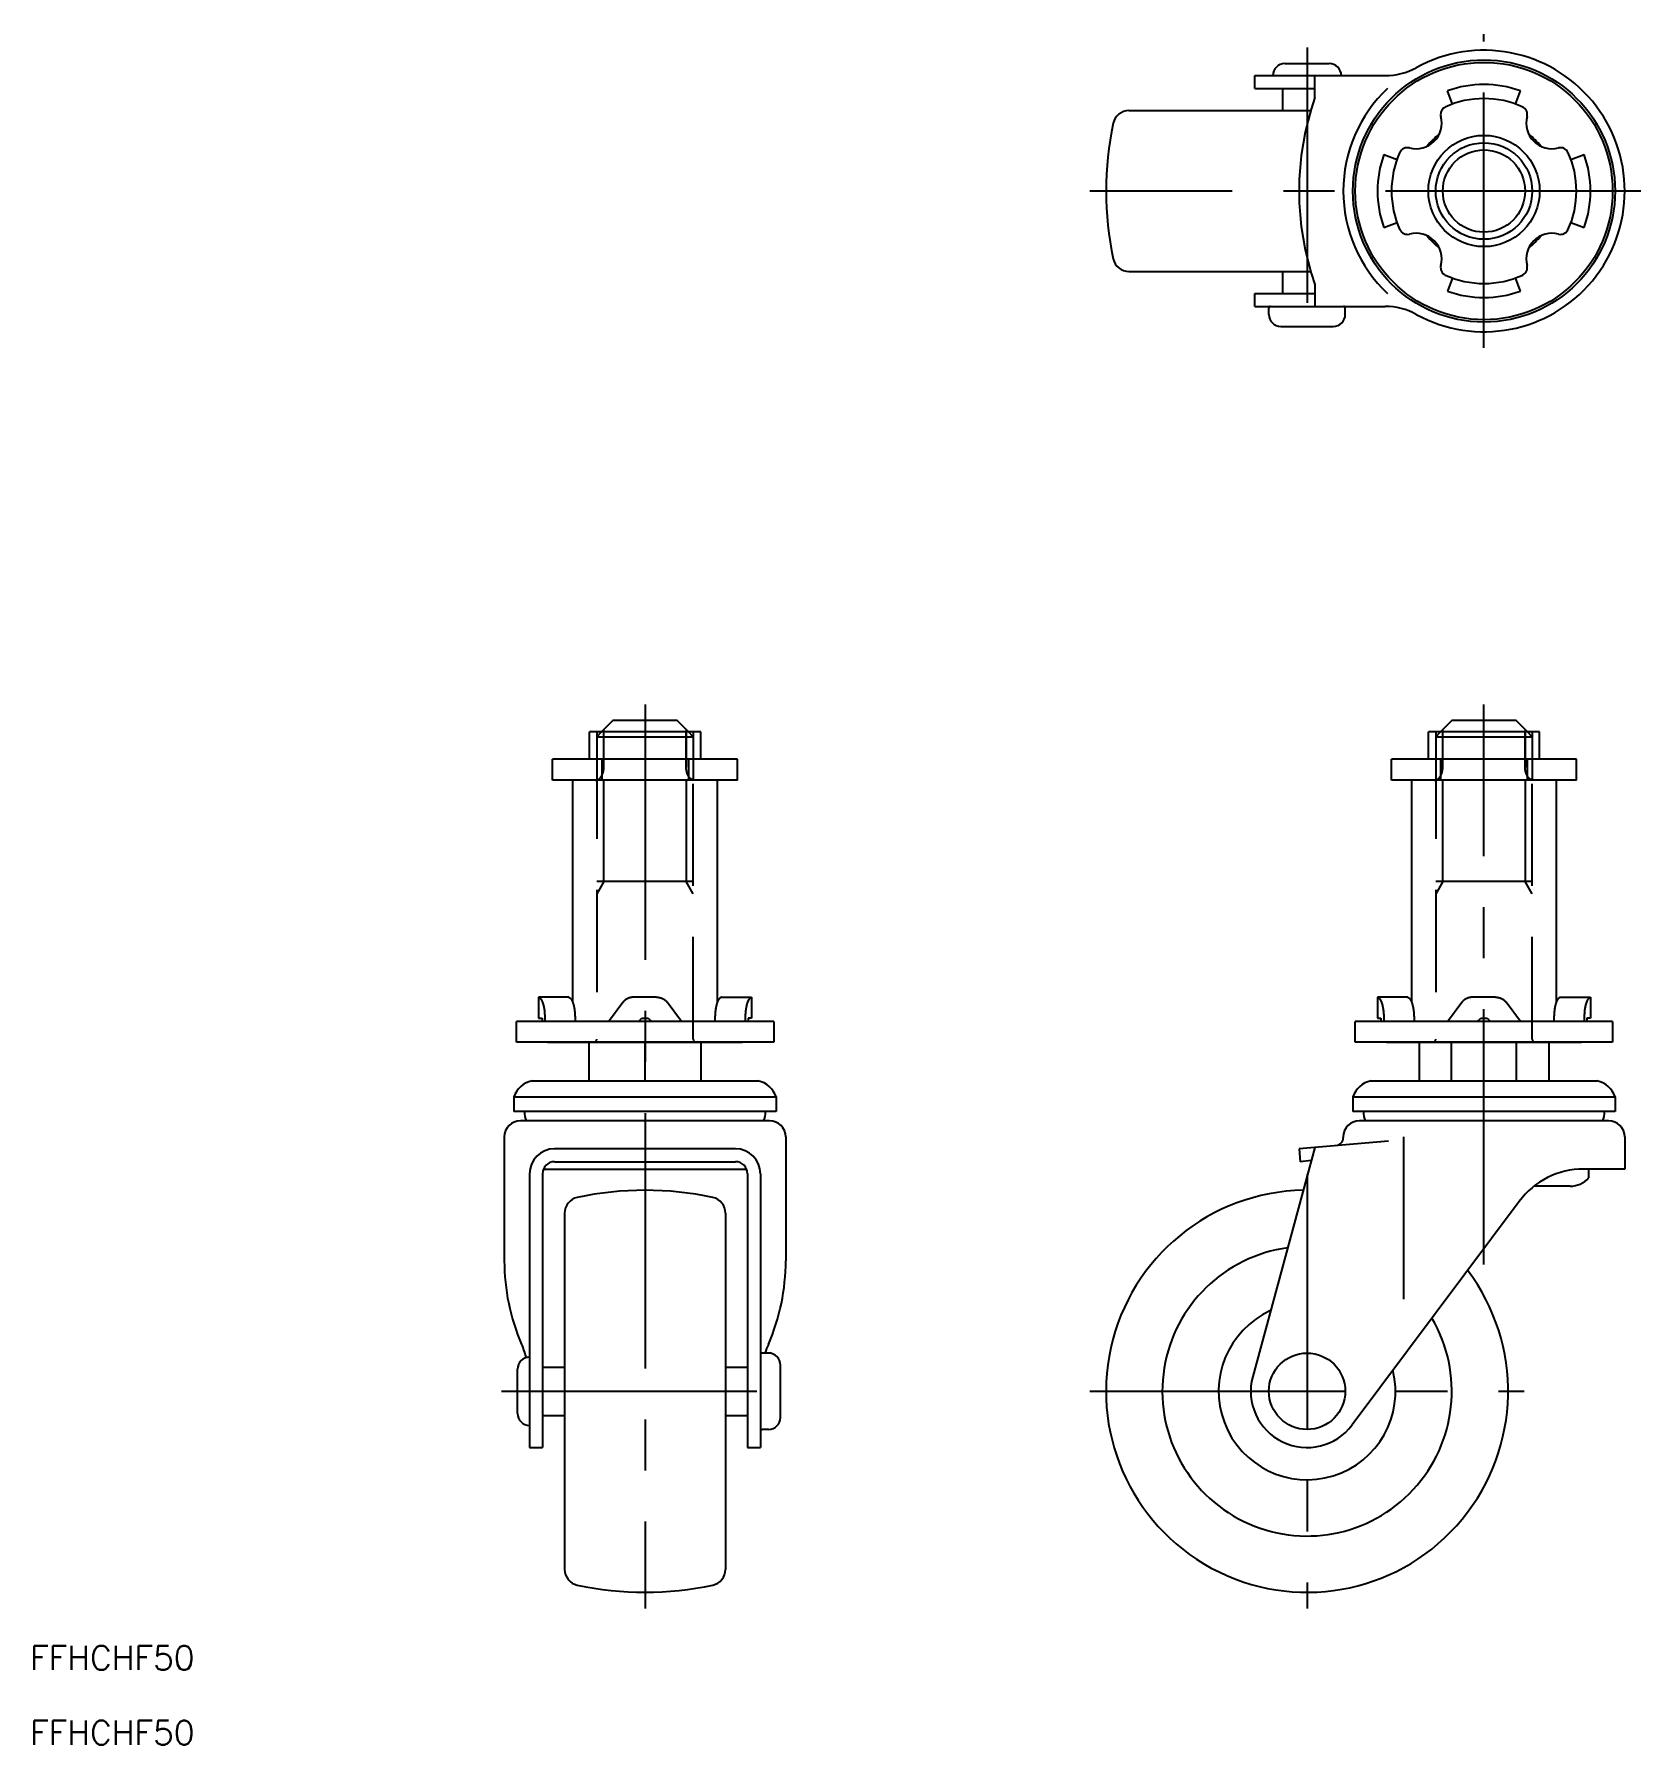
# Model space of a CAD drawing. Extents: x -158 to 42, y -44 to 169.
import ezdxf

# ---------------------------------------------------------------- set-up
doc = ezdxf.new("R2010")
doc.units = 0
doc.linetypes.add('CENTER', pattern=[50.8, 31.75, -6.35, 6.35, -6.35])
doc.linetypes.add('DASHED', pattern=[19.05, 12.7, -6.35])
doc.layers.get('0').update_dxf_attribs({"linetype": 'CONTINUOUS'})
doc.layers.add('CENTER', color=1, linetype='CONTINUOUS')
doc.styles.get("Standard").update_dxf_attribs({"font": 'txt.shx', "height": 3, "bigfont": 'bigfont.shx'})

msp = doc.modelspace()

# ---------------------------------------------------------------- texts
at = {"color": 7, "linetype": 'CONTINUOUS'}
for p in [(-158.8, -34.64), (-158.8, -43.96)]:
    msp.add_text('FFHCHF50', height=3, dxfattribs=at).set_placement(p)

# ---------------------------------------------------------------- linework, layer by layer
at = {"color": 1, "linetype": 'CENTER'}
for p, q in [((22, 129.76), (22, 168.76)), ((0, 167.11), (0, 130.41)), ((41.5, 149.26), (-27, 149.26))]:
    msp.add_line(p, q, dxfattribs=at)
at = {"color": 7, "linetype": 'CONTINUOUS'}
for p, q in [((-2.75, 165.11), (2.75, 165.11)), ((-6.5, 162.01), (-6.5, 163.61)), ((-6.5, 163.61), (9.72, 163.61)), ((-6.5, 162.01), (0.98, 162.01)), ((-3, 159.26), (-3, 162.01)), ((0.98, 160.88), (0.98, 163.61)), ((18.07, 160.07), (17.47, 161.71)), ((25.93, 160.07), (26.53, 161.71)), ((-22.15, 159.26), (0.46, 159.26)), ((9.55, 153.79), (11.19, 153.19)), ((32.81, 153.19), (34.45, 153.79)), ((9.55, 144.73), (11.19, 145.33)), ((32.81, 145.33), (34.45, 144.73)), ((-22.15, 139.26), (0.46, 139.26)), ((-3, 136.51), (-3, 139.26)), ((18.07, 138.45), (17.47, 136.81)), ((26.53, 136.81), (25.93, 138.45)), ((-6.5, 136.51), (0.98, 136.51)), ((-6.5, 134.91), (-6.5, 136.51)), ((0.98, 137.64), (0.98, 134.91)), ((-6.5, 134.91), (9.72, 134.91)), ((-4.75, 133.91), (-4.75, 134.71)), ((4.75, 133.91), (4.75, 134.71)), ((-3.25, 132.41), (3.25, 132.41)), ((-86.33, 83.4), (-87.73, 82)), ((-78.33, 83.4), (-86.33, 83.4)), ((-76.93, 82), (-78.33, 83.4)), ((18, 83.4), (16.6, 82)), ((26, 83.4), (18, 83.4)), ((27.4, 82), (26, 83.4)), ((-75.41, 82), (-89.25, 82)), ((-89.25, 78.6), (-89.25, 82)), ((-75.41, 78.6), (-75.41, 82)), ((28.92, 82), (15.08, 82)), ((15.08, 78.6), (15.08, 82)), ((28.92, 78.6), (28.92, 82)), ((-70.83, 78.6), (-93.83, 78.6)), ((-93.83, 76), (-93.83, 78.6)), ((-87.72, 78.6), (-87.72, 76)), ((-76.94, 78.6), (-76.94, 76)), ((-70.83, 76), (-70.83, 78.6)), ((33.5, 78.6), (10.5, 78.6)), ((10.5, 76), (10.5, 78.6)), ((16.61, 78.6), (16.61, 76)), ((27.39, 78.6), (27.39, 76)), ((33.5, 76), (33.5, 78.6)), ((-70.83, 76), (-93.83, 76)), ((-91.33, 76), (-91.33, 48.41)), ((-73.33, 76), (-91.33, 76)), ((-73.33, 48.41), (-73.33, 76)), ((33.5, 76), (10.5, 76)), ((13, 76), (13, 48.41)), ((31, 76), (13, 76)), ((31, 48.41), (31, 76)), ((-91.82, 49), (-95.58, 49)), ((-95.58, 49), (-95.58, 46.4)), ((-80.91, 49), (-83.75, 49)), ((-72.84, 49), (-69.08, 49)), ((-69.08, 49), (-69.08, 46.4)), ((12.51, 49), (8.75, 49)), ((8.75, 49), (8.75, 46.4)), ((23.42, 49), (20.58, 49)), ((31.49, 49), (35.25, 49)), ((35.25, 49), (35.25, 46.4)), ((-86.86, 46), (-85.07, 48.39)), ((-77.8, 46), (-79.59, 48.39)), ((17.47, 46), (19.26, 48.39)), ((26.53, 46), (24.74, 48.39)), ((-66.33, 46), (-98.33, 46)), ((-98.33, 43.4), (-98.33, 46)), ((-95.58, 46.4), (-95.14, 46.4)), ((-95.14, 46.4), (-95.14, 46)), ((-83.16, 46), (-82.72, 46.4)), ((-82.72, 46.4), (-81.95, 46.4)), ((-81.95, 46.4), (-81.5, 46)), ((-69.52, 46.4), (-69.52, 46)), ((-69.08, 46.4), (-69.52, 46.4)), ((-66.33, 46), (-66.33, 43.4)), ((38, 46), (6, 46)), ((6, 43.4), (6, 46)), ((8.75, 46.4), (9.19, 46.4)), ((9.19, 46.4), (9.19, 46)), ((21.17, 46), (21.61, 46.4)), ((21.61, 46.4), (22.39, 46.4)), ((22.39, 46.4), (22.83, 46)), ((34.81, 46.4), (34.81, 46)), ((35.25, 46.4), (34.81, 46.4)), ((38, 46), (38, 43.4)), ((-66.33, 43.4), (-98.33, 43.4)), ((-94.45, 43.4), (-70.21, 43.4)), ((-89.33, 43.4), (-89.33, 38.6)), ((-82.33, 38.6), (-82.33, 43.4)), ((-75.33, 38.6), (-75.33, 43.4)), ((38, 43.4), (6, 43.4)), ((9.88, 43.4), (34.12, 43.4)), ((13.92, 43.4), (13.92, 38.6)), ((17.96, 38.6), (17.96, 43.4)), ((26.04, 38.6), (26.04, 43.4)), ((30.08, 43.4), (30.08, 38.6)), ((-96.38, 38.6), (-68.28, 38.6)), ((7.95, 38.6), (36.05, 38.6)), ((-98.63, 36.6), (-66.03, 36.6)), ((-98.63, 36.6), (-98.63, 34.8)), ((-66.03, 36.6), (-66.03, 34.8)), ((5.7, 36.6), (38.3, 36.6)), ((5.7, 36.6), (5.7, 34.8)), ((38.3, 36.6), (38.3, 34.8)), ((-66.03, 34.8), (-98.63, 34.8)), ((38.3, 34.8), (5.7, 34.8)), ((-66.83, 33.63), (-97.83, 33.63)), ((37.5, 33.63), (6.5, 33.63)), ((-99.83, 31.63), (-99.83, 16.24)), ((-71.08, 30.15), (-93.58, 30.15)), ((-64.83, 31.63), (-64.83, 16.24)), ((0.98, 30.32), (-6.76, 1.84)), ((10.12, 31.12), (-1, 30.15)), ((-1, 30.15), (-0.86, 28.55)), ((4.5, 31.63), (4.5, 31.55)), ((11.98, 31.63), (11.98, 11.45)), ((39.5, 31.63), (39.5, 27.63)), ((-93.58, 28.55), (-71.08, 28.55)), ((0.53, 28.68), (-0.86, 28.55)), ((-96.68, 27.05), (-96.68, -7)), ((-95.08, 27.05), (-95.08, -7)), ((-94.97, 27.63), (-69.7, 27.63)), ((-69.58, 27.05), (-69.58, -7)), ((-67.98, 27.05), (-67.98, -7)), ((39.5, 27.63), (34.38, 27.63)), ((35, 27.63), (35, 26.55)), ((26.37, 23.61), (5.61, -4.19)), ((32.72, 25.5), (28.21, 25.5)), ((-92.33, 22.15), (-92.33, -22.15)), ((-72.33, 22.15), (-72.33, -22.15)), ((-66.98, 4.75), (-67.78, 4.75)), ((-98.18, -2.75), (-98.18, 2.75)), ((-95.08, 3), (-92.33, 3)), ((-72.33, 3), (-69.58, 3)), ((-65.48, -3.25), (-65.48, 3.25)), ((-95.08, -3), (-92.33, -3)), ((-72.33, -3), (-69.58, -3)), ((-66.98, -4.75), (-67.78, -4.75)), ((-96.68, -7), (-95.08, -7)), ((-69.58, -7), (-67.98, -7))]:
    msp.add_line(p, q, dxfattribs=at)
at = {"color": 3, "linetype": 'DASHED'}
for p, q in [((-88.33, 82), (-88.33, 76.1)), ((-88.33, 81.4), (-87.73, 82)), ((-88.33, 81.4), (-76.33, 81.4)), ((-88.33, 81.4), (-88.33, 43.8)), ((-87.45, 77.6), (-87.45, 82.28)), ((-87.45, 77.6), (-87.45, 82)), ((-77.21, 82.28), (-77.21, 77.6)), ((-77.21, 77.6), (-77.21, 82)), ((-76.33, 81.4), (-76.93, 82)), ((-76.33, 82), (-76.33, 76.1)), ((-76.33, 43.8), (-76.33, 81.4)), ((16, 81.4), (16.6, 82)), ((16, 82), (16, 76.1)), ((16, 81.4), (16, 43.8)), ((16, 81.4), (28, 81.4)), ((16.88, 77.6), (16.88, 82.28)), ((16.88, 77.6), (16.88, 82)), ((27.12, 82.28), (27.12, 77.6)), ((27.12, 77.6), (27.12, 82)), ((28, 81.4), (27.4, 82)), ((28, 82), (28, 76.1)), ((28, 43.8), (28, 81.4)), ((-87.45, 63.4), (-87.45, 76)), ((-77.21, 76), (-77.21, 63.4)), ((16.88, 63.4), (16.88, 76)), ((27.12, 76), (27.12, 63.4)), ((-87.45, 63.4), (-88.33, 61.88)), ((-76.33, 63.4), (-88.33, 63.4)), ((-76.33, 61.88), (-77.21, 63.4)), ((28, 63.4), (16, 63.4)), ((16.88, 63.4), (16, 61.88)), ((28, 61.88), (27.12, 63.4))]:
    msp.add_line(p, q, dxfattribs=at)
for points in [[(-88.48, 76, 0), (-88.46, 76, 0), (-88.45, 76, 0), (-88.44, 76, 0), (-88.43, 76, 0), (-88.41, 76, 0), (-88.4, 76, 0), (-88.39, 76.01, 0), (-88.38, 76.01, 0), (-88.36, 76.01, 0), (-88.35, 76.01, 0), (-88.34, 76.01, 0), (-88.33, 76.02, 0), (-88.31, 76.02, 0), (-88.3, 76.02, 0), (-88.29, 76.03, 0), (-88.28, 76.03, 0), (-88.26, 76.03, 0), (-88.25, 76.04, 0), (-88.24, 76.04, 0), (-88.23, 76.05, 0), (-88.22, 76.05, 0), (-88.2, 76.06, 0), (-88.19, 76.06, 0), (-88.18, 76.07, 0), (-88.17, 76.07, 0), (-88.16, 76.08, 0), (-88.14, 76.09, 0), (-88.13, 76.09, 0), (-88.12, 76.1, 0), (-88.11, 76.11, 0), (-88.1, 76.11, 0), (-88.08, 76.12, 0), (-88.07, 76.13, 0), (-88.06, 76.14, 0), (-88.05, 76.15, 0), (-88.04, 76.15, 0), (-88.03, 76.16, 0), (-88.02, 76.17, 0), (-88, 76.18, 0), (-87.99, 76.19, 0), (-87.98, 76.2, 0), (-87.97, 76.21, 0), (-87.96, 76.22, 0), (-87.95, 76.23, 0), (-87.94, 76.24, 0), (-87.93, 76.25, 0), (-87.92, 76.26, 0), (-87.91, 76.27, 0), (-87.9, 76.28, 0), (-87.89, 76.29, 0), (-87.88, 76.3, 0), (-87.87, 76.31, 0), (-87.86, 76.33, 0), (-87.85, 76.34, 0), (-87.84, 76.35, 0), (-87.83, 76.36, 0), (-87.82, 76.38, 0), (-87.81, 76.39, 0), (-87.8, 76.4, 0), (-87.79, 76.41, 0), (-87.78, 76.43, 0), (-87.77, 76.44, 0), (-87.76, 76.45, 0), (-87.75, 76.47, 0), (-87.74, 76.48, 0), (-87.73, 76.5, 0), (-87.72, 76.51, 0), (-87.72, 76.53, 0), (-87.71, 76.54, 0), (-87.7, 76.55, 0), (-87.69, 76.57, 0), (-87.68, 76.58, 0), (-87.68, 76.6, 0), (-87.67, 76.62, 0), (-87.66, 76.63, 0), (-87.65, 76.65, 0), (-87.65, 76.66, 0), (-87.64, 76.68, 0), (-87.63, 76.69, 0), (-87.62, 76.71, 0), (-87.62, 76.73, 0), (-87.61, 76.74, 0), (-87.6, 76.76, 0), (-87.6, 76.78, 0), (-87.59, 76.79, 0), (-87.58, 76.81, 0), (-87.58, 76.83, 0), (-87.57, 76.85, 0), (-87.57, 76.86, 0), (-87.56, 76.88, 0), (-87.55, 76.9, 0), (-87.55, 76.92, 0), (-87.54, 76.93, 0), (-87.54, 76.95, 0), (-87.53, 76.97, 0), (-87.53, 76.99, 0), (-87.52, 77.01, 0), (-87.52, 77.02, 0), (-87.51, 77.04, 0), (-87.51, 77.06, 0), (-87.51, 77.08, 0), (-87.5, 77.1, 0), (-87.5, 77.12, 0), (-87.49, 77.14, 0), (-87.49, 77.15, 0), (-87.49, 77.17, 0), (-87.48, 77.19, 0), (-87.48, 77.21, 0), (-87.48, 77.23, 0), (-87.48, 77.25, 0), (-87.47, 77.27, 0), (-87.47, 77.29, 0), (-87.47, 77.31, 0), (-87.47, 77.33, 0), (-87.46, 77.35, 0), (-87.46, 77.37, 0), (-87.46, 77.38, 0), (-87.46, 77.4, 0), (-87.46, 77.42, 0), (-87.46, 77.44, 0), (-87.45, 77.46, 0), (-87.45, 77.48, 0), (-87.45, 77.5, 0), (-87.45, 77.52, 0), (-87.45, 77.54, 0), (-87.45, 77.56, 0), (-87.45, 77.58, 0), (-87.45, 77.6, 0)], [(-76.18, 76, 0), (-76.2, 76, 0), (-76.21, 76, 0), (-76.22, 76, 0), (-76.23, 76, 0), (-76.25, 76, 0), (-76.26, 76, 0), (-76.27, 76.01, 0), (-76.28, 76.01, 0), (-76.3, 76.01, 0), (-76.31, 76.01, 0), (-76.32, 76.01, 0), (-76.33, 76.02, 0), (-76.35, 76.02, 0), (-76.36, 76.02, 0), (-76.37, 76.03, 0), (-76.38, 76.03, 0), (-76.4, 76.03, 0), (-76.41, 76.04, 0), (-76.42, 76.04, 0), (-76.43, 76.05, 0), (-76.45, 76.05, 0), (-76.46, 76.06, 0), (-76.47, 76.06, 0), (-76.48, 76.07, 0), (-76.49, 76.07, 0), (-76.51, 76.08, 0), (-76.52, 76.09, 0), (-76.53, 76.09, 0), (-76.54, 76.1, 0), (-76.55, 76.11, 0), (-76.57, 76.11, 0), (-76.58, 76.12, 0), (-76.59, 76.13, 0), (-76.6, 76.14, 0), (-76.61, 76.15, 0), (-76.62, 76.15, 0), (-76.63, 76.16, 0), (-76.65, 76.17, 0), (-76.66, 76.18, 0), (-76.67, 76.19, 0), (-76.68, 76.2, 0), (-76.69, 76.21, 0), (-76.7, 76.22, 0), (-76.71, 76.23, 0), (-76.72, 76.24, 0), (-76.73, 76.25, 0), (-76.74, 76.26, 0), (-76.75, 76.27, 0), (-76.76, 76.28, 0), (-76.78, 76.29, 0), (-76.79, 76.3, 0), (-76.8, 76.31, 0), (-76.81, 76.33, 0), (-76.82, 76.34, 0), (-76.83, 76.35, 0), (-76.84, 76.36, 0), (-76.84, 76.38, 0), (-76.85, 76.39, 0), (-76.86, 76.4, 0), (-76.87, 76.41, 0), (-76.88, 76.43, 0), (-76.89, 76.44, 0), (-76.9, 76.45, 0), (-76.91, 76.47, 0), (-76.92, 76.48, 0), (-76.93, 76.5, 0), (-76.94, 76.51, 0), (-76.94, 76.53, 0), (-76.95, 76.54, 0), (-76.96, 76.55, 0), (-76.97, 76.57, 0), (-76.98, 76.58, 0), (-76.99, 76.6, 0), (-76.99, 76.62, 0), (-77, 76.63, 0), (-77.01, 76.65, 0), (-77.02, 76.66, 0), (-77.02, 76.68, 0), (-77.03, 76.69, 0), (-77.04, 76.71, 0), (-77.04, 76.73, 0), (-77.05, 76.74, 0), (-77.06, 76.76, 0), (-77.06, 76.78, 0), (-77.07, 76.79, 0), (-77.08, 76.81, 0), (-77.08, 76.83, 0), (-77.09, 76.85, 0), (-77.1, 76.86, 0), (-77.1, 76.88, 0), (-77.11, 76.9, 0), (-77.11, 76.92, 0), (-77.12, 76.93, 0), (-77.12, 76.95, 0), (-77.13, 76.97, 0), (-77.13, 76.99, 0), (-77.14, 77.01, 0), (-77.14, 77.02, 0), (-77.15, 77.04, 0), (-77.15, 77.06, 0), (-77.15, 77.08, 0), (-77.16, 77.1, 0), (-77.16, 77.12, 0), (-77.17, 77.14, 0), (-77.17, 77.15, 0), (-77.17, 77.17, 0), (-77.18, 77.19, 0), (-77.18, 77.21, 0), (-77.18, 77.23, 0), (-77.19, 77.25, 0), (-77.19, 77.27, 0), (-77.19, 77.29, 0), (-77.19, 77.31, 0), (-77.2, 77.33, 0), (-77.2, 77.35, 0), (-77.2, 77.37, 0), (-77.2, 77.38, 0), (-77.2, 77.4, 0), (-77.2, 77.42, 0), (-77.21, 77.44, 0), (-77.21, 77.46, 0), (-77.21, 77.48, 0), (-77.21, 77.5, 0), (-77.21, 77.52, 0), (-77.21, 77.54, 0), (-77.21, 77.56, 0), (-77.21, 77.58, 0), (-77.21, 77.6, 0)], [(15.85, 76, 0), (15.87, 76, 0), (15.88, 76, 0), (15.89, 76, 0), (15.9, 76, 0), (15.92, 76, 0), (15.93, 76, 0), (15.94, 76.01, 0), (15.95, 76.01, 0), (15.97, 76.01, 0), (15.98, 76.01, 0), (15.99, 76.01, 0), (16, 76.02, 0), (16.02, 76.02, 0), (16.03, 76.02, 0), (16.04, 76.03, 0), (16.05, 76.03, 0), (16.07, 76.03, 0), (16.08, 76.04, 0), (16.09, 76.04, 0), (16.1, 76.05, 0), (16.12, 76.05, 0), (16.13, 76.06, 0), (16.14, 76.06, 0), (16.15, 76.07, 0), (16.16, 76.07, 0), (16.18, 76.08, 0), (16.19, 76.09, 0), (16.2, 76.09, 0), (16.21, 76.1, 0), (16.22, 76.11, 0), (16.23, 76.11, 0), (16.25, 76.12, 0), (16.26, 76.13, 0), (16.27, 76.14, 0), (16.28, 76.15, 0), (16.29, 76.15, 0), (16.3, 76.16, 0), (16.32, 76.17, 0), (16.33, 76.18, 0), (16.34, 76.19, 0), (16.35, 76.2, 0), (16.36, 76.21, 0), (16.37, 76.22, 0), (16.38, 76.23, 0), (16.39, 76.24, 0), (16.4, 76.25, 0), (16.41, 76.26, 0), (16.42, 76.27, 0), (16.43, 76.28, 0), (16.44, 76.29, 0), (16.45, 76.3, 0), (16.46, 76.31, 0), (16.48, 76.33, 0), (16.48, 76.34, 0), (16.49, 76.35, 0), (16.5, 76.36, 0), (16.51, 76.38, 0), (16.52, 76.39, 0), (16.53, 76.4, 0), (16.54, 76.41, 0), (16.55, 76.43, 0), (16.56, 76.44, 0), (16.57, 76.45, 0), (16.58, 76.47, 0), (16.59, 76.48, 0), (16.6, 76.5, 0), (16.61, 76.51, 0), (16.61, 76.53, 0), (16.62, 76.54, 0), (16.63, 76.55, 0), (16.64, 76.57, 0), (16.65, 76.58, 0), (16.65, 76.6, 0), (16.66, 76.62, 0), (16.67, 76.63, 0), (16.68, 76.65, 0), (16.69, 76.66, 0), (16.69, 76.68, 0), (16.7, 76.69, 0), (16.71, 76.71, 0), (16.71, 76.73, 0), (16.72, 76.74, 0), (16.73, 76.76, 0), (16.73, 76.78, 0), (16.74, 76.79, 0), (16.75, 76.81, 0), (16.75, 76.83, 0), (16.76, 76.85, 0), (16.76, 76.86, 0), (16.77, 76.88, 0), (16.78, 76.9, 0), (16.78, 76.92, 0), (16.79, 76.93, 0), (16.79, 76.95, 0), (16.8, 76.97, 0), (16.8, 76.99, 0), (16.81, 77.01, 0), (16.81, 77.02, 0), (16.82, 77.04, 0), (16.82, 77.06, 0), (16.82, 77.08, 0), (16.83, 77.1, 0), (16.83, 77.12, 0), (16.84, 77.14, 0), (16.84, 77.15, 0), (16.84, 77.17, 0), (16.85, 77.19, 0), (16.85, 77.21, 0), (16.85, 77.23, 0), (16.86, 77.25, 0), (16.86, 77.27, 0), (16.86, 77.29, 0), (16.86, 77.31, 0), (16.86, 77.33, 0), (16.87, 77.35, 0), (16.87, 77.37, 0), (16.87, 77.38, 0), (16.87, 77.4, 0), (16.87, 77.42, 0), (16.88, 77.44, 0), (16.88, 77.46, 0), (16.88, 77.48, 0), (16.88, 77.5, 0), (16.88, 77.52, 0), (16.88, 77.54, 0), (16.88, 77.56, 0), (16.88, 77.58, 0), (16.88, 77.6, 0)], [(28.15, 76, 0), (28.13, 76, 0), (28.12, 76, 0), (28.11, 76, 0), (28.1, 76, 0), (28.08, 76, 0), (28.07, 76, 0), (28.06, 76.01, 0), (28.05, 76.01, 0), (28.03, 76.01, 0), (28.02, 76.01, 0), (28.01, 76.01, 0), (28, 76.02, 0), (27.98, 76.02, 0), (27.97, 76.02, 0), (27.96, 76.03, 0), (27.95, 76.03, 0), (27.93, 76.03, 0), (27.92, 76.04, 0), (27.91, 76.04, 0), (27.9, 76.05, 0), (27.88, 76.05, 0), (27.87, 76.06, 0), (27.86, 76.06, 0), (27.85, 76.07, 0), (27.84, 76.07, 0), (27.82, 76.08, 0), (27.81, 76.09, 0), (27.8, 76.09, 0), (27.79, 76.1, 0), (27.78, 76.11, 0), (27.77, 76.11, 0), (27.75, 76.12, 0), (27.74, 76.13, 0), (27.73, 76.14, 0), (27.72, 76.15, 0), (27.71, 76.15, 0), (27.7, 76.16, 0), (27.68, 76.17, 0), (27.67, 76.18, 0), (27.66, 76.19, 0), (27.65, 76.2, 0), (27.64, 76.21, 0), (27.63, 76.22, 0), (27.62, 76.23, 0), (27.61, 76.24, 0), (27.6, 76.25, 0), (27.59, 76.26, 0), (27.58, 76.27, 0), (27.57, 76.28, 0), (27.56, 76.29, 0), (27.55, 76.3, 0), (27.54, 76.31, 0), (27.52, 76.33, 0), (27.52, 76.34, 0), (27.51, 76.35, 0), (27.5, 76.36, 0), (27.49, 76.38, 0), (27.48, 76.39, 0), (27.47, 76.4, 0), (27.46, 76.41, 0), (27.45, 76.43, 0), (27.44, 76.44, 0), (27.43, 76.45, 0), (27.42, 76.47, 0), (27.41, 76.48, 0), (27.4, 76.5, 0), (27.39, 76.51, 0), (27.39, 76.53, 0), (27.38, 76.54, 0), (27.37, 76.55, 0), (27.36, 76.57, 0), (27.35, 76.58, 0), (27.35, 76.6, 0), (27.34, 76.62, 0), (27.33, 76.63, 0), (27.32, 76.65, 0), (27.31, 76.66, 0), (27.31, 76.68, 0), (27.3, 76.69, 0), (27.29, 76.71, 0), (27.29, 76.73, 0), (27.28, 76.74, 0), (27.27, 76.76, 0), (27.27, 76.78, 0), (27.26, 76.79, 0), (27.25, 76.81, 0), (27.25, 76.83, 0), (27.24, 76.85, 0), (27.24, 76.86, 0), (27.23, 76.88, 0), (27.22, 76.9, 0), (27.22, 76.92, 0), (27.21, 76.93, 0), (27.21, 76.95, 0), (27.2, 76.97, 0), (27.2, 76.99, 0), (27.19, 77.01, 0), (27.19, 77.02, 0), (27.18, 77.04, 0), (27.18, 77.06, 0), (27.18, 77.08, 0), (27.17, 77.1, 0), (27.17, 77.12, 0), (27.16, 77.14, 0), (27.16, 77.15, 0), (27.16, 77.17, 0), (27.15, 77.19, 0), (27.15, 77.21, 0), (27.15, 77.23, 0), (27.14, 77.25, 0), (27.14, 77.27, 0), (27.14, 77.29, 0), (27.14, 77.31, 0), (27.14, 77.33, 0), (27.13, 77.35, 0), (27.13, 77.37, 0), (27.13, 77.38, 0), (27.13, 77.4, 0), (27.13, 77.42, 0), (27.12, 77.44, 0), (27.12, 77.46, 0), (27.12, 77.48, 0), (27.12, 77.5, 0), (27.12, 77.52, 0), (27.12, 77.54, 0), (27.12, 77.56, 0), (27.12, 77.58, 0), (27.12, 77.6, 0)]]:
    msp.add_polyline3d(points, dxfattribs=at)
at = {"color": 7}
for points in [[(-95.58, 49, 0), (-95.57, 48.99, 0), (-95.55, 48.98, 0), (-95.54, 48.98, 0), (-95.52, 48.97, 0), (-95.51, 48.96, 0), (-95.49, 48.95, 0), (-95.48, 48.94, 0), (-95.46, 48.93, 0), (-95.45, 48.92, 0), (-95.43, 48.91, 0), (-95.42, 48.91, 0), (-95.41, 48.9, 0), (-95.39, 48.89, 0), (-95.38, 48.88, 0), (-95.37, 48.86, 0), (-95.36, 48.85, 0), (-95.34, 48.84, 0), (-95.33, 48.83, 0), (-95.32, 48.82, 0), (-95.31, 48.81, 0), (-95.3, 48.79, 0), (-95.29, 48.78, 0), (-95.28, 48.77, 0), (-95.27, 48.76, 0), (-95.26, 48.74, 0), (-95.25, 48.73, 0), (-95.24, 48.71, 0), (-95.23, 48.7, 0), (-95.22, 48.69, 0), (-95.21, 48.67, 0), (-95.2, 48.66, 0), (-95.19, 48.64, 0), (-95.19, 48.63, 0), (-95.18, 48.61, 0), (-95.17, 48.6, 0), (-95.16, 48.58, 0), (-95.16, 48.57, 0), (-95.15, 48.55, 0), (-95.14, 48.53, 0), (-95.13, 48.52, 0), (-95.13, 48.5, 0), (-95.12, 48.49, 0), (-95.11, 48.47, 0), (-95.11, 48.45, 0), (-95.1, 48.44, 0), (-95.09, 48.42, 0), (-95.09, 48.41, 0), (-95.08, 48.39, 0), (-95.08, 48.37, 0), (-95.07, 48.36, 0), (-95.06, 48.34, 0), (-95.06, 48.32, 0), (-95.05, 48.31, 0), (-95.05, 48.29, 0), (-95.04, 48.27, 0), (-95.04, 48.26, 0), (-95.03, 48.24, 0), (-95.03, 48.22, 0), (-95.02, 48.21, 0), (-95.02, 48.19, 0), (-95.01, 48.17, 0), (-95.01, 48.16, 0), (-95, 48.14, 0), (-95, 48.12, 0), (-94.99, 48.1, 0), (-94.99, 48.09, 0), (-94.98, 48.07, 0), (-94.98, 48.05, 0), (-94.97, 48.04, 0), (-94.97, 48.02, 0), (-94.97, 48, 0), (-94.96, 47.99, 0), (-94.96, 47.97, 0), (-94.95, 47.95, 0), (-94.95, 47.94, 0), (-94.95, 47.92, 0), (-94.94, 47.9, 0), (-94.94, 47.89, 0), (-94.93, 47.87, 0), (-94.93, 47.85, 0), (-94.93, 47.84, 0), (-94.92, 47.82, 0), (-94.92, 47.8, 0), (-94.92, 47.79, 0), (-94.91, 47.77, 0), (-94.91, 47.75, 0), (-94.91, 47.74, 0), (-94.9, 47.72, 0), (-94.9, 47.7, 0), (-94.9, 47.69, 0), (-94.89, 47.67, 0), (-94.89, 47.65, 0), (-94.89, 47.64, 0), (-94.89, 47.62, 0), (-94.88, 47.6, 0), (-94.88, 47.59, 0), (-94.88, 47.57, 0), (-94.87, 47.55, 0), (-94.87, 47.54, 0), (-94.87, 47.52, 0), (-94.87, 47.5, 0), (-94.86, 47.49, 0), (-94.86, 47.47, 0), (-94.86, 47.45, 0), (-94.86, 47.44, 0), (-94.85, 47.42, 0), (-94.85, 47.4, 0), (-94.85, 47.39, 0), (-94.85, 47.37, 0), (-94.85, 47.35, 0), (-94.84, 47.34, 0), (-94.84, 47.32, 0), (-94.84, 47.3, 0), (-94.84, 47.29, 0), (-94.84, 47.27, 0), (-94.83, 47.25, 0), (-94.83, 47.24, 0), (-94.83, 47.22, 0), (-94.83, 47.2, 0), (-94.83, 47.19, 0), (-94.83, 47.17, 0), (-94.83, 47.15, 0), (-94.82, 47.14, 0), (-94.82, 47.12, 0), (-94.82, 47.1, 0), (-94.82, 47.09, 0), (-94.82, 47.07, 0), (-94.82, 47.05, 0), (-94.82, 47.04, 0), (-94.81, 47.02, 0), (-94.81, 47, 0), (-94.81, 46.99, 0), (-94.81, 46.97, 0), (-94.81, 46.95, 0), (-94.81, 46.94, 0), (-94.81, 46.92, 0), (-94.81, 46.9, 0), (-94.81, 46.89, 0), (-94.8, 46.87, 0), (-94.8, 46.85, 0), (-94.8, 46.84, 0), (-94.8, 46.82, 0), (-94.8, 46.8, 0), (-94.8, 46.79, 0), (-94.8, 46.77, 0), (-94.8, 46.75, 0), (-94.8, 46.74, 0), (-94.8, 46.72, 0), (-94.8, 46.7, 0), (-94.8, 46.69, 0), (-94.8, 46.67, 0), (-94.79, 46.65, 0), (-94.79, 46.64, 0), (-94.79, 46.62, 0), (-94.79, 46.6, 0), (-94.79, 46.59, 0), (-94.79, 46.57, 0), (-94.79, 46.55, 0), (-94.79, 46.53, 0), (-94.79, 46.52, 0), (-94.79, 46.5, 0), (-94.79, 46.48, 0), (-94.79, 46.47, 0), (-94.79, 46.45, 0), (-94.79, 46.43, 0), (-94.79, 46.42, 0), (-94.79, 46.4, 0), (-94.79, 46.38, 0), (-94.79, 46.37, 0), (-94.79, 46.35, 0), (-94.79, 46.33, 0), (-94.79, 46.32, 0), (-94.79, 46.3, 0), (-94.79, 46.28, 0), (-94.78, 46.27, 0), (-94.78, 46.25, 0), (-94.78, 46.23, 0), (-94.78, 46.22, 0), (-94.78, 46.2, 0), (-94.78, 46.18, 0), (-94.78, 46.17, 0), (-94.78, 46.15, 0), (-94.78, 46.13, 0), (-94.78, 46.12, 0), (-94.78, 46.1, 0), (-94.78, 46.08, 0), (-94.78, 46.07, 0), (-94.78, 46.05, 0), (-94.78, 46.03, 0), (-94.78, 46.02, 0), (-94.78, 46, 0)], [(-91.82, 49, 0), (-91.81, 48.99, 0), (-91.79, 48.98, 0), (-91.78, 48.98, 0), (-91.76, 48.97, 0), (-91.75, 48.96, 0), (-91.73, 48.95, 0), (-91.72, 48.94, 0), (-91.7, 48.93, 0), (-91.69, 48.92, 0), (-91.68, 48.91, 0), (-91.66, 48.91, 0), (-91.65, 48.9, 0), (-91.64, 48.89, 0), (-91.62, 48.88, 0), (-91.61, 48.86, 0), (-91.6, 48.85, 0), (-91.59, 48.84, 0), (-91.57, 48.83, 0), (-91.56, 48.82, 0), (-91.55, 48.81, 0), (-91.54, 48.79, 0), (-91.53, 48.78, 0), (-91.52, 48.77, 0), (-91.51, 48.76, 0), (-91.5, 48.74, 0), (-91.49, 48.73, 0), (-91.48, 48.71, 0), (-91.47, 48.7, 0), (-91.46, 48.69, 0), (-91.45, 48.67, 0), (-91.44, 48.66, 0), (-91.44, 48.64, 0), (-91.43, 48.63, 0), (-91.42, 48.61, 0), (-91.41, 48.6, 0), (-91.4, 48.58, 0), (-91.4, 48.57, 0), (-91.39, 48.55, 0), (-91.38, 48.53, 0), (-91.37, 48.52, 0), (-91.37, 48.5, 0), (-91.36, 48.49, 0), (-91.35, 48.47, 0), (-91.35, 48.45, 0), (-91.34, 48.44, 0), (-91.33, 48.42, 0), (-91.33, 48.41, 0), (-91.32, 48.39, 0), (-91.32, 48.37, 0), (-91.31, 48.36, 0), (-91.31, 48.34, 0), (-91.3, 48.32, 0), (-91.29, 48.31, 0), (-91.29, 48.29, 0), (-91.28, 48.27, 0), (-91.28, 48.26, 0), (-91.27, 48.24, 0), (-91.27, 48.22, 0), (-91.26, 48.21, 0), (-91.26, 48.19, 0), (-91.25, 48.17, 0), (-91.25, 48.16, 0), (-91.24, 48.14, 0), (-91.24, 48.12, 0), (-91.23, 48.1, 0), (-91.23, 48.09, 0), (-91.22, 48.07, 0), (-91.22, 48.05, 0), (-91.22, 48.04, 0), (-91.21, 48.02, 0), (-91.21, 48, 0), (-91.2, 47.99, 0), (-91.2, 47.97, 0), (-91.19, 47.95, 0), (-91.19, 47.94, 0), (-91.19, 47.92, 0), (-91.18, 47.9, 0), (-91.18, 47.89, 0), (-91.17, 47.87, 0), (-91.17, 47.85, 0), (-91.17, 47.84, 0), (-91.16, 47.82, 0), (-91.16, 47.8, 0), (-91.16, 47.79, 0), (-91.15, 47.77, 0), (-91.15, 47.75, 0), (-91.15, 47.74, 0), (-91.14, 47.72, 0), (-91.14, 47.7, 0), (-91.14, 47.69, 0), (-91.13, 47.67, 0), (-91.13, 47.65, 0), (-91.13, 47.64, 0), (-91.13, 47.62, 0), (-91.12, 47.6, 0), (-91.12, 47.59, 0), (-91.12, 47.57, 0), (-91.12, 47.55, 0), (-91.11, 47.54, 0), (-91.11, 47.52, 0), (-91.11, 47.5, 0), (-91.11, 47.49, 0), (-91.1, 47.47, 0), (-91.1, 47.45, 0), (-91.1, 47.44, 0), (-91.1, 47.42, 0), (-91.09, 47.4, 0), (-91.09, 47.39, 0), (-91.09, 47.37, 0), (-91.09, 47.35, 0), (-91.09, 47.34, 0), (-91.08, 47.32, 0), (-91.08, 47.3, 0), (-91.08, 47.29, 0), (-91.08, 47.27, 0), (-91.08, 47.25, 0), (-91.07, 47.24, 0), (-91.07, 47.22, 0), (-91.07, 47.2, 0), (-91.07, 47.19, 0), (-91.07, 47.17, 0), (-91.07, 47.15, 0), (-91.06, 47.14, 0), (-91.06, 47.12, 0), (-91.06, 47.1, 0), (-91.06, 47.09, 0), (-91.06, 47.07, 0), (-91.06, 47.05, 0), (-91.06, 47.04, 0), (-91.06, 47.02, 0), (-91.05, 47, 0), (-91.05, 46.99, 0), (-91.05, 46.97, 0), (-91.05, 46.95, 0), (-91.05, 46.94, 0), (-91.05, 46.92, 0), (-91.05, 46.9, 0), (-91.05, 46.89, 0), (-91.05, 46.87, 0), (-91.04, 46.85, 0), (-91.04, 46.84, 0), (-91.04, 46.82, 0), (-91.04, 46.8, 0), (-91.04, 46.79, 0), (-91.04, 46.77, 0), (-91.04, 46.75, 0), (-91.04, 46.74, 0), (-91.04, 46.72, 0), (-91.04, 46.7, 0), (-91.04, 46.69, 0), (-91.04, 46.67, 0), (-91.04, 46.65, 0), (-91.03, 46.64, 0), (-91.03, 46.62, 0), (-91.03, 46.6, 0), (-91.03, 46.59, 0), (-91.03, 46.57, 0), (-91.03, 46.55, 0), (-91.03, 46.53, 0), (-91.03, 46.52, 0), (-91.03, 46.5, 0), (-91.03, 46.48, 0), (-91.03, 46.47, 0), (-91.03, 46.45, 0), (-91.03, 46.43, 0), (-91.03, 46.42, 0), (-91.03, 46.4, 0), (-91.03, 46.38, 0), (-91.03, 46.37, 0), (-91.03, 46.35, 0), (-91.03, 46.33, 0), (-91.03, 46.32, 0), (-91.03, 46.3, 0), (-91.03, 46.28, 0), (-91.03, 46.27, 0), (-91.03, 46.25, 0), (-91.03, 46.23, 0), (-91.03, 46.22, 0), (-91.03, 46.2, 0), (-91.02, 46.18, 0), (-91.02, 46.17, 0), (-91.02, 46.15, 0), (-91.02, 46.13, 0), (-91.02, 46.12, 0), (-91.02, 46.1, 0), (-91.02, 46.08, 0), (-91.02, 46.07, 0), (-91.02, 46.05, 0), (-91.02, 46.03, 0), (-91.02, 46.02, 0), (-91.02, 46, 0)], [(-72.84, 49, 0), (-72.85, 48.99, 0), (-72.87, 48.98, 0), (-72.88, 48.98, 0), (-72.9, 48.97, 0), (-72.91, 48.96, 0), (-72.93, 48.95, 0), (-72.94, 48.94, 0), (-72.96, 48.93, 0), (-72.97, 48.92, 0), (-72.99, 48.91, 0), (-73, 48.91, 0), (-73.01, 48.9, 0), (-73.03, 48.89, 0), (-73.04, 48.88, 0), (-73.05, 48.86, 0), (-73.06, 48.85, 0), (-73.08, 48.84, 0), (-73.09, 48.83, 0), (-73.1, 48.82, 0), (-73.11, 48.81, 0), (-73.12, 48.79, 0), (-73.13, 48.78, 0), (-73.14, 48.77, 0), (-73.15, 48.76, 0), (-73.16, 48.74, 0), (-73.17, 48.73, 0), (-73.18, 48.71, 0), (-73.19, 48.7, 0), (-73.2, 48.69, 0), (-73.21, 48.67, 0), (-73.22, 48.66, 0), (-73.23, 48.64, 0), (-73.23, 48.63, 0), (-73.24, 48.61, 0), (-73.25, 48.6, 0), (-73.26, 48.58, 0), (-73.26, 48.57, 0), (-73.27, 48.55, 0), (-73.28, 48.53, 0), (-73.29, 48.52, 0), (-73.29, 48.5, 0), (-73.3, 48.49, 0), (-73.31, 48.47, 0), (-73.31, 48.45, 0), (-73.32, 48.44, 0), (-73.33, 48.42, 0), (-73.33, 48.41, 0), (-73.34, 48.39, 0), (-73.34, 48.37, 0), (-73.35, 48.36, 0), (-73.36, 48.34, 0), (-73.36, 48.32, 0), (-73.37, 48.31, 0), (-73.37, 48.29, 0), (-73.38, 48.27, 0), (-73.38, 48.26, 0), (-73.39, 48.24, 0), (-73.39, 48.22, 0), (-73.4, 48.21, 0), (-73.4, 48.19, 0), (-73.41, 48.17, 0), (-73.41, 48.16, 0), (-73.42, 48.14, 0), (-73.42, 48.12, 0), (-73.43, 48.1, 0), (-73.43, 48.09, 0), (-73.44, 48.07, 0), (-73.44, 48.05, 0), (-73.45, 48.04, 0), (-73.45, 48.02, 0), (-73.45, 48, 0), (-73.46, 47.99, 0), (-73.46, 47.97, 0), (-73.47, 47.95, 0), (-73.47, 47.94, 0), (-73.47, 47.92, 0), (-73.48, 47.9, 0), (-73.48, 47.89, 0), (-73.49, 47.87, 0), (-73.49, 47.85, 0), (-73.49, 47.84, 0), (-73.5, 47.82, 0), (-73.5, 47.8, 0), (-73.5, 47.79, 0), (-73.51, 47.77, 0), (-73.51, 47.75, 0), (-73.51, 47.74, 0), (-73.52, 47.72, 0), (-73.52, 47.7, 0), (-73.52, 47.69, 0), (-73.53, 47.67, 0), (-73.53, 47.65, 0), (-73.53, 47.64, 0), (-73.53, 47.62, 0), (-73.54, 47.6, 0), (-73.54, 47.59, 0), (-73.54, 47.57, 0), (-73.55, 47.55, 0), (-73.55, 47.54, 0), (-73.55, 47.52, 0), (-73.55, 47.5, 0), (-73.56, 47.49, 0), (-73.56, 47.47, 0), (-73.56, 47.45, 0), (-73.56, 47.44, 0), (-73.57, 47.42, 0), (-73.57, 47.4, 0), (-73.57, 47.39, 0), (-73.57, 47.37, 0), (-73.57, 47.35, 0), (-73.58, 47.34, 0), (-73.58, 47.32, 0), (-73.58, 47.3, 0), (-73.58, 47.29, 0), (-73.58, 47.27, 0), (-73.58, 47.25, 0), (-73.59, 47.24, 0), (-73.59, 47.22, 0), (-73.59, 47.2, 0), (-73.59, 47.19, 0), (-73.59, 47.17, 0), (-73.59, 47.15, 0), (-73.6, 47.14, 0), (-73.6, 47.12, 0), (-73.6, 47.1, 0), (-73.6, 47.09, 0), (-73.6, 47.07, 0), (-73.6, 47.05, 0), (-73.6, 47.04, 0), (-73.61, 47.02, 0), (-73.61, 47, 0), (-73.61, 46.99, 0), (-73.61, 46.97, 0), (-73.61, 46.95, 0), (-73.61, 46.94, 0), (-73.61, 46.92, 0), (-73.61, 46.9, 0), (-73.61, 46.89, 0), (-73.62, 46.87, 0), (-73.62, 46.85, 0), (-73.62, 46.84, 0), (-73.62, 46.82, 0), (-73.62, 46.8, 0), (-73.62, 46.79, 0), (-73.62, 46.77, 0), (-73.62, 46.75, 0), (-73.62, 46.74, 0), (-73.62, 46.72, 0), (-73.62, 46.7, 0), (-73.62, 46.69, 0), (-73.62, 46.67, 0), (-73.63, 46.65, 0), (-73.63, 46.64, 0), (-73.63, 46.62, 0), (-73.63, 46.6, 0), (-73.63, 46.59, 0), (-73.63, 46.57, 0), (-73.63, 46.55, 0), (-73.63, 46.53, 0), (-73.63, 46.52, 0), (-73.63, 46.5, 0), (-73.63, 46.48, 0), (-73.63, 46.47, 0), (-73.63, 46.45, 0), (-73.63, 46.43, 0), (-73.63, 46.42, 0), (-73.63, 46.4, 0), (-73.63, 46.38, 0), (-73.63, 46.37, 0), (-73.63, 46.35, 0), (-73.63, 46.33, 0), (-73.63, 46.32, 0), (-73.63, 46.3, 0), (-73.63, 46.28, 0), (-73.64, 46.27, 0), (-73.64, 46.25, 0), (-73.64, 46.23, 0), (-73.64, 46.22, 0), (-73.64, 46.2, 0), (-73.64, 46.18, 0), (-73.64, 46.17, 0), (-73.64, 46.15, 0), (-73.64, 46.13, 0), (-73.64, 46.12, 0), (-73.64, 46.1, 0), (-73.64, 46.08, 0), (-73.64, 46.07, 0), (-73.64, 46.05, 0), (-73.64, 46.03, 0), (-73.64, 46.02, 0), (-73.64, 46, 0)], [(-69.08, 49, 0), (-69.1, 48.99, 0), (-69.11, 48.98, 0), (-69.13, 48.98, 0), (-69.14, 48.97, 0), (-69.16, 48.96, 0), (-69.17, 48.95, 0), (-69.18, 48.94, 0), (-69.2, 48.93, 0), (-69.21, 48.92, 0), (-69.23, 48.91, 0), (-69.24, 48.91, 0), (-69.25, 48.9, 0), (-69.27, 48.89, 0), (-69.28, 48.88, 0), (-69.29, 48.86, 0), (-69.3, 48.85, 0), (-69.32, 48.84, 0), (-69.33, 48.83, 0), (-69.34, 48.82, 0), (-69.35, 48.81, 0), (-69.36, 48.79, 0), (-69.37, 48.78, 0), (-69.38, 48.77, 0), (-69.39, 48.76, 0), (-69.4, 48.74, 0), (-69.41, 48.73, 0), (-69.42, 48.71, 0), (-69.43, 48.7, 0), (-69.44, 48.69, 0), (-69.45, 48.67, 0), (-69.46, 48.66, 0), (-69.47, 48.64, 0), (-69.47, 48.63, 0), (-69.48, 48.61, 0), (-69.49, 48.6, 0), (-69.5, 48.58, 0), (-69.51, 48.57, 0), (-69.51, 48.55, 0), (-69.52, 48.53, 0), (-69.53, 48.52, 0), (-69.53, 48.5, 0), (-69.54, 48.49, 0), (-69.55, 48.47, 0), (-69.55, 48.45, 0), (-69.56, 48.44, 0), (-69.57, 48.42, 0), (-69.57, 48.41, 0), (-69.58, 48.39, 0), (-69.59, 48.37, 0), (-69.59, 48.36, 0), (-69.6, 48.34, 0), (-69.6, 48.32, 0), (-69.61, 48.31, 0), (-69.61, 48.29, 0), (-69.62, 48.27, 0), (-69.62, 48.26, 0), (-69.63, 48.24, 0), (-69.64, 48.22, 0), (-69.64, 48.21, 0), (-69.65, 48.19, 0), (-69.65, 48.17, 0), (-69.66, 48.16, 0), (-69.66, 48.14, 0), (-69.66, 48.12, 0), (-69.67, 48.1, 0), (-69.67, 48.09, 0), (-69.68, 48.07, 0), (-69.68, 48.05, 0), (-69.69, 48.04, 0), (-69.69, 48.02, 0), (-69.7, 48, 0), (-69.7, 47.99, 0), (-69.7, 47.97, 0), (-69.71, 47.95, 0), (-69.71, 47.94, 0), (-69.72, 47.92, 0), (-69.72, 47.9, 0), (-69.72, 47.89, 0), (-69.73, 47.87, 0), (-69.73, 47.85, 0), (-69.73, 47.84, 0), (-69.74, 47.82, 0), (-69.74, 47.8, 0), (-69.75, 47.79, 0), (-69.75, 47.77, 0), (-69.75, 47.75, 0), (-69.76, 47.74, 0), (-69.76, 47.72, 0), (-69.76, 47.7, 0), (-69.76, 47.69, 0), (-69.77, 47.67, 0), (-69.77, 47.65, 0), (-69.77, 47.64, 0), (-69.78, 47.62, 0), (-69.78, 47.6, 0), (-69.78, 47.59, 0), (-69.78, 47.57, 0), (-69.79, 47.55, 0), (-69.79, 47.54, 0), (-69.79, 47.52, 0), (-69.79, 47.5, 0), (-69.8, 47.49, 0), (-69.8, 47.47, 0), (-69.8, 47.45, 0), (-69.8, 47.44, 0), (-69.81, 47.42, 0), (-69.81, 47.4, 0), (-69.81, 47.39, 0), (-69.81, 47.37, 0), (-69.81, 47.35, 0), (-69.82, 47.34, 0), (-69.82, 47.32, 0), (-69.82, 47.3, 0), (-69.82, 47.29, 0), (-69.82, 47.27, 0), (-69.83, 47.25, 0), (-69.83, 47.24, 0), (-69.83, 47.22, 0), (-69.83, 47.2, 0), (-69.83, 47.19, 0), (-69.83, 47.17, 0), (-69.84, 47.15, 0), (-69.84, 47.14, 0), (-69.84, 47.12, 0), (-69.84, 47.1, 0), (-69.84, 47.09, 0), (-69.84, 47.07, 0), (-69.84, 47.05, 0), (-69.85, 47.04, 0), (-69.85, 47.02, 0), (-69.85, 47, 0), (-69.85, 46.99, 0), (-69.85, 46.97, 0), (-69.85, 46.95, 0), (-69.85, 46.94, 0), (-69.85, 46.92, 0), (-69.85, 46.9, 0), (-69.86, 46.89, 0), (-69.86, 46.87, 0), (-69.86, 46.85, 0), (-69.86, 46.84, 0), (-69.86, 46.82, 0), (-69.86, 46.8, 0), (-69.86, 46.79, 0), (-69.86, 46.77, 0), (-69.86, 46.75, 0), (-69.86, 46.74, 0), (-69.86, 46.72, 0), (-69.86, 46.7, 0), (-69.87, 46.69, 0), (-69.87, 46.67, 0), (-69.87, 46.65, 0), (-69.87, 46.64, 0), (-69.87, 46.62, 0), (-69.87, 46.6, 0), (-69.87, 46.59, 0), (-69.87, 46.57, 0), (-69.87, 46.55, 0), (-69.87, 46.53, 0), (-69.87, 46.52, 0), (-69.87, 46.5, 0), (-69.87, 46.48, 0), (-69.87, 46.47, 0), (-69.87, 46.45, 0), (-69.87, 46.43, 0), (-69.87, 46.42, 0), (-69.87, 46.4, 0), (-69.87, 46.38, 0), (-69.87, 46.37, 0), (-69.87, 46.35, 0), (-69.88, 46.33, 0), (-69.88, 46.32, 0), (-69.88, 46.3, 0), (-69.88, 46.28, 0), (-69.88, 46.27, 0), (-69.88, 46.25, 0), (-69.88, 46.23, 0), (-69.88, 46.22, 0), (-69.88, 46.2, 0), (-69.88, 46.18, 0), (-69.88, 46.17, 0), (-69.88, 46.15, 0), (-69.88, 46.13, 0), (-69.88, 46.12, 0), (-69.88, 46.1, 0), (-69.88, 46.08, 0), (-69.88, 46.07, 0), (-69.88, 46.05, 0), (-69.88, 46.03, 0), (-69.88, 46.02, 0), (-69.88, 46, 0)], [(8.75, 49, 0), (8.76, 48.99, 0), (8.78, 48.98, 0), (8.79, 48.98, 0), (8.81, 48.97, 0), (8.82, 48.96, 0), (8.84, 48.95, 0), (8.85, 48.94, 0), (8.87, 48.93, 0), (8.88, 48.92, 0), (8.9, 48.91, 0), (8.91, 48.91, 0), (8.92, 48.9, 0), (8.94, 48.89, 0), (8.95, 48.88, 0), (8.96, 48.86, 0), (8.97, 48.85, 0), (8.99, 48.84, 0), (9, 48.83, 0), (9.01, 48.82, 0), (9.02, 48.81, 0), (9.03, 48.79, 0), (9.04, 48.78, 0), (9.05, 48.77, 0), (9.06, 48.76, 0), (9.07, 48.74, 0), (9.08, 48.73, 0), (9.09, 48.71, 0), (9.1, 48.7, 0), (9.11, 48.69, 0), (9.12, 48.67, 0), (9.13, 48.66, 0), (9.14, 48.64, 0), (9.14, 48.63, 0), (9.15, 48.61, 0), (9.16, 48.6, 0), (9.17, 48.58, 0), (9.18, 48.57, 0), (9.18, 48.55, 0), (9.19, 48.53, 0), (9.2, 48.52, 0), (9.2, 48.5, 0), (9.21, 48.49, 0), (9.22, 48.47, 0), (9.22, 48.45, 0), (9.23, 48.44, 0), (9.24, 48.42, 0), (9.24, 48.41, 0), (9.25, 48.39, 0), (9.25, 48.37, 0), (9.26, 48.36, 0), (9.27, 48.34, 0), (9.27, 48.32, 0), (9.28, 48.31, 0), (9.28, 48.29, 0), (9.29, 48.27, 0), (9.29, 48.26, 0), (9.3, 48.24, 0), (9.3, 48.22, 0), (9.31, 48.21, 0), (9.31, 48.19, 0), (9.32, 48.17, 0), (9.32, 48.16, 0), (9.33, 48.14, 0), (9.33, 48.12, 0), (9.34, 48.1, 0), (9.34, 48.09, 0), (9.35, 48.07, 0), (9.35, 48.05, 0), (9.36, 48.04, 0), (9.36, 48.02, 0), (9.37, 48, 0), (9.37, 47.99, 0), (9.37, 47.97, 0), (9.38, 47.95, 0), (9.38, 47.94, 0), (9.39, 47.92, 0), (9.39, 47.9, 0), (9.39, 47.89, 0), (9.4, 47.87, 0), (9.4, 47.85, 0), (9.4, 47.84, 0), (9.41, 47.82, 0), (9.41, 47.8, 0), (9.41, 47.79, 0), (9.42, 47.77, 0), (9.42, 47.75, 0), (9.42, 47.74, 0), (9.43, 47.72, 0), (9.43, 47.7, 0), (9.43, 47.69, 0), (9.44, 47.67, 0), (9.44, 47.65, 0), (9.44, 47.64, 0), (9.45, 47.62, 0), (9.45, 47.6, 0), (9.45, 47.59, 0), (9.45, 47.57, 0), (9.46, 47.55, 0), (9.46, 47.54, 0), (9.46, 47.52, 0), (9.46, 47.5, 0), (9.47, 47.49, 0), (9.47, 47.47, 0), (9.47, 47.45, 0), (9.47, 47.44, 0), (9.48, 47.42, 0), (9.48, 47.4, 0), (9.48, 47.39, 0), (9.48, 47.37, 0), (9.48, 47.35, 0), (9.49, 47.34, 0), (9.49, 47.32, 0), (9.49, 47.3, 0), (9.49, 47.29, 0), (9.49, 47.27, 0), (9.5, 47.25, 0), (9.5, 47.24, 0), (9.5, 47.22, 0), (9.5, 47.2, 0), (9.5, 47.19, 0), (9.5, 47.17, 0), (9.51, 47.15, 0), (9.51, 47.14, 0), (9.51, 47.12, 0), (9.51, 47.1, 0), (9.51, 47.09, 0), (9.51, 47.07, 0), (9.51, 47.05, 0), (9.52, 47.04, 0), (9.52, 47.02, 0), (9.52, 47, 0), (9.52, 46.99, 0), (9.52, 46.97, 0), (9.52, 46.95, 0), (9.52, 46.94, 0), (9.52, 46.92, 0), (9.52, 46.9, 0), (9.53, 46.89, 0), (9.53, 46.87, 0), (9.53, 46.85, 0), (9.53, 46.84, 0), (9.53, 46.82, 0), (9.53, 46.8, 0), (9.53, 46.79, 0), (9.53, 46.77, 0), (9.53, 46.75, 0), (9.53, 46.74, 0), (9.53, 46.72, 0), (9.53, 46.7, 0), (9.53, 46.69, 0), (9.54, 46.67, 0), (9.54, 46.65, 0), (9.54, 46.64, 0), (9.54, 46.62, 0), (9.54, 46.6, 0), (9.54, 46.59, 0), (9.54, 46.57, 0), (9.54, 46.55, 0), (9.54, 46.53, 0), (9.54, 46.52, 0), (9.54, 46.5, 0), (9.54, 46.48, 0), (9.54, 46.47, 0), (9.54, 46.45, 0), (9.54, 46.43, 0), (9.54, 46.42, 0), (9.54, 46.4, 0), (9.54, 46.38, 0), (9.54, 46.37, 0), (9.54, 46.35, 0), (9.54, 46.33, 0), (9.54, 46.32, 0), (9.55, 46.3, 0), (9.55, 46.28, 0), (9.55, 46.27, 0), (9.55, 46.25, 0), (9.55, 46.23, 0), (9.55, 46.22, 0), (9.55, 46.2, 0), (9.55, 46.18, 0), (9.55, 46.17, 0), (9.55, 46.15, 0), (9.55, 46.13, 0), (9.55, 46.12, 0), (9.55, 46.1, 0), (9.55, 46.08, 0), (9.55, 46.07, 0), (9.55, 46.05, 0), (9.55, 46.03, 0), (9.55, 46.02, 0), (9.55, 46, 0)], [(12.51, 49, 0), (12.52, 48.99, 0), (12.54, 48.98, 0), (12.55, 48.98, 0), (12.57, 48.97, 0), (12.58, 48.96, 0), (12.6, 48.95, 0), (12.61, 48.94, 0), (12.63, 48.93, 0), (12.64, 48.92, 0), (12.65, 48.91, 0), (12.67, 48.91, 0), (12.68, 48.9, 0), (12.69, 48.89, 0), (12.71, 48.88, 0), (12.72, 48.86, 0), (12.73, 48.85, 0), (12.74, 48.84, 0), (12.76, 48.83, 0), (12.77, 48.82, 0), (12.78, 48.81, 0), (12.79, 48.79, 0), (12.8, 48.78, 0), (12.81, 48.77, 0), (12.82, 48.76, 0), (12.83, 48.74, 0), (12.84, 48.73, 0), (12.85, 48.71, 0), (12.86, 48.7, 0), (12.87, 48.69, 0), (12.88, 48.67, 0), (12.89, 48.66, 0), (12.89, 48.64, 0), (12.9, 48.63, 0), (12.91, 48.61, 0), (12.92, 48.6, 0), (12.93, 48.58, 0), (12.93, 48.57, 0), (12.94, 48.55, 0), (12.95, 48.53, 0), (12.96, 48.52, 0), (12.96, 48.5, 0), (12.97, 48.49, 0), (12.98, 48.47, 0), (12.98, 48.45, 0), (12.99, 48.44, 0), (13, 48.42, 0), (13, 48.41, 0), (13.01, 48.39, 0), (13.01, 48.37, 0), (13.02, 48.36, 0), (13.03, 48.34, 0), (13.03, 48.32, 0), (13.04, 48.31, 0), (13.04, 48.29, 0), (13.05, 48.27, 0), (13.05, 48.26, 0), (13.06, 48.24, 0), (13.06, 48.22, 0), (13.07, 48.21, 0), (13.07, 48.19, 0), (13.08, 48.17, 0), (13.08, 48.16, 0), (13.09, 48.14, 0), (13.09, 48.12, 0), (13.1, 48.1, 0), (13.1, 48.09, 0), (13.11, 48.07, 0), (13.11, 48.05, 0), (13.12, 48.04, 0), (13.12, 48.02, 0), (13.12, 48, 0), (13.13, 47.99, 0), (13.13, 47.97, 0), (13.14, 47.95, 0), (13.14, 47.94, 0), (13.14, 47.92, 0), (13.15, 47.9, 0), (13.15, 47.89, 0), (13.16, 47.87, 0), (13.16, 47.85, 0), (13.16, 47.84, 0), (13.17, 47.82, 0), (13.17, 47.8, 0), (13.17, 47.79, 0), (13.18, 47.77, 0), (13.18, 47.75, 0), (13.18, 47.74, 0), (13.19, 47.72, 0), (13.19, 47.7, 0), (13.19, 47.69, 0), (13.2, 47.67, 0), (13.2, 47.65, 0), (13.2, 47.64, 0), (13.2, 47.62, 0), (13.21, 47.6, 0), (13.21, 47.59, 0), (13.21, 47.57, 0), (13.22, 47.55, 0), (13.22, 47.54, 0), (13.22, 47.52, 0), (13.22, 47.5, 0), (13.23, 47.49, 0), (13.23, 47.47, 0), (13.23, 47.45, 0), (13.23, 47.44, 0), (13.23, 47.42, 0), (13.24, 47.4, 0), (13.24, 47.39, 0), (13.24, 47.37, 0), (13.24, 47.35, 0), (13.24, 47.34, 0), (13.25, 47.32, 0), (13.25, 47.3, 0), (13.25, 47.29, 0), (13.25, 47.27, 0), (13.25, 47.25, 0), (13.26, 47.24, 0), (13.26, 47.22, 0), (13.26, 47.2, 0), (13.26, 47.19, 0), (13.26, 47.17, 0), (13.26, 47.15, 0), (13.27, 47.14, 0), (13.27, 47.12, 0), (13.27, 47.1, 0), (13.27, 47.09, 0), (13.27, 47.07, 0), (13.27, 47.05, 0), (13.27, 47.04, 0), (13.28, 47.02, 0), (13.28, 47, 0), (13.28, 46.99, 0), (13.28, 46.97, 0), (13.28, 46.95, 0), (13.28, 46.94, 0), (13.28, 46.92, 0), (13.28, 46.9, 0), (13.28, 46.89, 0), (13.28, 46.87, 0), (13.29, 46.85, 0), (13.29, 46.84, 0), (13.29, 46.82, 0), (13.29, 46.8, 0), (13.29, 46.79, 0), (13.29, 46.77, 0), (13.29, 46.75, 0), (13.29, 46.74, 0), (13.29, 46.72, 0), (13.29, 46.7, 0), (13.29, 46.69, 0), (13.29, 46.67, 0), (13.29, 46.65, 0), (13.3, 46.64, 0), (13.3, 46.62, 0), (13.3, 46.6, 0), (13.3, 46.59, 0), (13.3, 46.57, 0), (13.3, 46.55, 0), (13.3, 46.53, 0), (13.3, 46.52, 0), (13.3, 46.5, 0), (13.3, 46.48, 0), (13.3, 46.47, 0), (13.3, 46.45, 0), (13.3, 46.43, 0), (13.3, 46.42, 0), (13.3, 46.4, 0), (13.3, 46.38, 0), (13.3, 46.37, 0), (13.3, 46.35, 0), (13.3, 46.33, 0), (13.3, 46.32, 0), (13.3, 46.3, 0), (13.3, 46.28, 0), (13.3, 46.27, 0), (13.3, 46.25, 0), (13.3, 46.23, 0), (13.31, 46.22, 0), (13.31, 46.2, 0), (13.31, 46.18, 0), (13.31, 46.17, 0), (13.31, 46.15, 0), (13.31, 46.13, 0), (13.31, 46.12, 0), (13.31, 46.1, 0), (13.31, 46.08, 0), (13.31, 46.07, 0), (13.31, 46.05, 0), (13.31, 46.03, 0), (13.31, 46.02, 0), (13.31, 46, 0)], [(31.49, 49, 0), (31.48, 48.99, 0), (31.46, 48.98, 0), (31.45, 48.98, 0), (31.43, 48.97, 0), (31.42, 48.96, 0), (31.4, 48.95, 0), (31.39, 48.94, 0), (31.37, 48.93, 0), (31.36, 48.92, 0), (31.35, 48.91, 0), (31.33, 48.91, 0), (31.32, 48.9, 0), (31.31, 48.89, 0), (31.29, 48.88, 0), (31.28, 48.86, 0), (31.27, 48.85, 0), (31.26, 48.84, 0), (31.24, 48.83, 0), (31.23, 48.82, 0), (31.22, 48.81, 0), (31.21, 48.79, 0), (31.2, 48.78, 0), (31.19, 48.77, 0), (31.18, 48.76, 0), (31.17, 48.74, 0), (31.16, 48.73, 0), (31.15, 48.71, 0), (31.14, 48.7, 0), (31.13, 48.69, 0), (31.12, 48.67, 0), (31.11, 48.66, 0), (31.11, 48.64, 0), (31.1, 48.63, 0), (31.09, 48.61, 0), (31.08, 48.6, 0), (31.07, 48.58, 0), (31.07, 48.57, 0), (31.06, 48.55, 0), (31.05, 48.53, 0), (31.04, 48.52, 0), (31.04, 48.5, 0), (31.03, 48.49, 0), (31.02, 48.47, 0), (31.02, 48.45, 0), (31.01, 48.44, 0), (31, 48.42, 0), (31, 48.41, 0), (30.99, 48.39, 0), (30.99, 48.37, 0), (30.98, 48.36, 0), (30.97, 48.34, 0), (30.97, 48.32, 0), (30.96, 48.31, 0), (30.96, 48.29, 0), (30.95, 48.27, 0), (30.95, 48.26, 0), (30.94, 48.24, 0), (30.94, 48.22, 0), (30.93, 48.21, 0), (30.93, 48.19, 0), (30.92, 48.17, 0), (30.92, 48.16, 0), (30.91, 48.14, 0), (30.91, 48.12, 0), (30.9, 48.1, 0), (30.9, 48.09, 0), (30.89, 48.07, 0), (30.89, 48.05, 0), (30.88, 48.04, 0), (30.88, 48.02, 0), (30.88, 48, 0), (30.87, 47.99, 0), (30.87, 47.97, 0), (30.86, 47.95, 0), (30.86, 47.94, 0), (30.86, 47.92, 0), (30.85, 47.9, 0), (30.85, 47.89, 0), (30.84, 47.87, 0), (30.84, 47.85, 0), (30.84, 47.84, 0), (30.83, 47.82, 0), (30.83, 47.8, 0), (30.83, 47.79, 0), (30.82, 47.77, 0), (30.82, 47.75, 0), (30.82, 47.74, 0), (30.81, 47.72, 0), (30.81, 47.7, 0), (30.81, 47.69, 0), (30.8, 47.67, 0), (30.8, 47.65, 0), (30.8, 47.64, 0), (30.8, 47.62, 0), (30.79, 47.6, 0), (30.79, 47.59, 0), (30.79, 47.57, 0), (30.78, 47.55, 0), (30.78, 47.54, 0), (30.78, 47.52, 0), (30.78, 47.5, 0), (30.77, 47.49, 0), (30.77, 47.47, 0), (30.77, 47.45, 0), (30.77, 47.44, 0), (30.77, 47.42, 0), (30.76, 47.4, 0), (30.76, 47.39, 0), (30.76, 47.37, 0), (30.76, 47.35, 0), (30.75, 47.34, 0), (30.75, 47.32, 0), (30.75, 47.3, 0), (30.75, 47.29, 0), (30.75, 47.27, 0), (30.75, 47.25, 0), (30.74, 47.24, 0), (30.74, 47.22, 0), (30.74, 47.2, 0), (30.74, 47.19, 0), (30.74, 47.17, 0), (30.74, 47.15, 0), (30.73, 47.14, 0), (30.73, 47.12, 0), (30.73, 47.1, 0), (30.73, 47.09, 0), (30.73, 47.07, 0), (30.73, 47.05, 0), (30.73, 47.04, 0), (30.72, 47.02, 0), (30.72, 47, 0), (30.72, 46.99, 0), (30.72, 46.97, 0), (30.72, 46.95, 0), (30.72, 46.94, 0), (30.72, 46.92, 0), (30.72, 46.9, 0), (30.72, 46.89, 0), (30.72, 46.87, 0), (30.71, 46.85, 0), (30.71, 46.84, 0), (30.71, 46.82, 0), (30.71, 46.8, 0), (30.71, 46.79, 0), (30.71, 46.77, 0), (30.71, 46.75, 0), (30.71, 46.74, 0), (30.71, 46.72, 0), (30.71, 46.7, 0), (30.71, 46.69, 0), (30.71, 46.67, 0), (30.7, 46.65, 0), (30.7, 46.64, 0), (30.7, 46.62, 0), (30.7, 46.6, 0), (30.7, 46.59, 0), (30.7, 46.57, 0), (30.7, 46.55, 0), (30.7, 46.53, 0), (30.7, 46.52, 0), (30.7, 46.5, 0), (30.7, 46.48, 0), (30.7, 46.47, 0), (30.7, 46.45, 0), (30.7, 46.43, 0), (30.7, 46.42, 0), (30.7, 46.4, 0), (30.7, 46.38, 0), (30.7, 46.37, 0), (30.7, 46.35, 0), (30.7, 46.33, 0), (30.7, 46.32, 0), (30.7, 46.3, 0), (30.7, 46.28, 0), (30.7, 46.27, 0), (30.7, 46.25, 0), (30.7, 46.23, 0), (30.69, 46.22, 0), (30.69, 46.2, 0), (30.69, 46.18, 0), (30.69, 46.17, 0), (30.69, 46.15, 0), (30.69, 46.13, 0), (30.69, 46.12, 0), (30.69, 46.1, 0), (30.69, 46.08, 0), (30.69, 46.07, 0), (30.69, 46.05, 0), (30.69, 46.03, 0), (30.69, 46.02, 0), (30.69, 46, 0)], [(35.25, 49, 0), (35.23, 48.99, 0), (35.22, 48.98, 0), (35.21, 48.98, 0), (35.19, 48.97, 0), (35.18, 48.96, 0), (35.16, 48.95, 0), (35.15, 48.94, 0), (35.13, 48.93, 0), (35.12, 48.92, 0), (35.1, 48.91, 0), (35.09, 48.91, 0), (35.08, 48.9, 0), (35.06, 48.89, 0), (35.05, 48.88, 0), (35.04, 48.86, 0), (35.03, 48.85, 0), (35.01, 48.84, 0), (35, 48.83, 0), (34.99, 48.82, 0), (34.98, 48.81, 0), (34.97, 48.79, 0), (34.96, 48.78, 0), (34.95, 48.77, 0), (34.94, 48.76, 0), (34.93, 48.74, 0), (34.92, 48.73, 0), (34.91, 48.71, 0), (34.9, 48.7, 0), (34.89, 48.69, 0), (34.88, 48.67, 0), (34.87, 48.66, 0), (34.86, 48.64, 0), (34.86, 48.63, 0), (34.85, 48.61, 0), (34.84, 48.6, 0), (34.83, 48.58, 0), (34.82, 48.57, 0), (34.82, 48.55, 0), (34.81, 48.53, 0), (34.8, 48.52, 0), (34.8, 48.5, 0), (34.79, 48.49, 0), (34.78, 48.47, 0), (34.78, 48.45, 0), (34.77, 48.44, 0), (34.76, 48.42, 0), (34.76, 48.41, 0), (34.75, 48.39, 0), (34.75, 48.37, 0), (34.74, 48.36, 0), (34.73, 48.34, 0), (34.73, 48.32, 0), (34.72, 48.31, 0), (34.72, 48.29, 0), (34.71, 48.27, 0), (34.71, 48.26, 0), (34.7, 48.24, 0), (34.7, 48.22, 0), (34.69, 48.21, 0), (34.69, 48.19, 0), (34.68, 48.17, 0), (34.68, 48.16, 0), (34.67, 48.14, 0), (34.67, 48.12, 0), (34.66, 48.1, 0), (34.66, 48.09, 0), (34.65, 48.07, 0), (34.65, 48.05, 0), (34.64, 48.04, 0), (34.64, 48.02, 0), (34.63, 48, 0), (34.63, 47.99, 0), (34.63, 47.97, 0), (34.62, 47.95, 0), (34.62, 47.94, 0), (34.61, 47.92, 0), (34.61, 47.9, 0), (34.61, 47.89, 0), (34.6, 47.87, 0), (34.6, 47.85, 0), (34.6, 47.84, 0), (34.59, 47.82, 0), (34.59, 47.8, 0), (34.59, 47.79, 0), (34.58, 47.77, 0), (34.58, 47.75, 0), (34.58, 47.74, 0), (34.57, 47.72, 0), (34.57, 47.7, 0), (34.57, 47.69, 0), (34.56, 47.67, 0), (34.56, 47.65, 0), (34.56, 47.64, 0), (34.55, 47.62, 0), (34.55, 47.6, 0), (34.55, 47.59, 0), (34.55, 47.57, 0), (34.54, 47.55, 0), (34.54, 47.54, 0), (34.54, 47.52, 0), (34.54, 47.5, 0), (34.53, 47.49, 0), (34.53, 47.47, 0), (34.53, 47.45, 0), (34.53, 47.44, 0), (34.52, 47.42, 0), (34.52, 47.4, 0), (34.52, 47.39, 0), (34.52, 47.37, 0), (34.52, 47.35, 0), (34.51, 47.34, 0), (34.51, 47.32, 0), (34.51, 47.3, 0), (34.51, 47.29, 0), (34.51, 47.27, 0), (34.5, 47.25, 0), (34.5, 47.24, 0), (34.5, 47.22, 0), (34.5, 47.2, 0), (34.5, 47.19, 0), (34.5, 47.17, 0), (34.49, 47.15, 0), (34.49, 47.14, 0), (34.49, 47.12, 0), (34.49, 47.1, 0), (34.49, 47.09, 0), (34.49, 47.07, 0), (34.49, 47.05, 0), (34.48, 47.04, 0), (34.48, 47.02, 0), (34.48, 47, 0), (34.48, 46.99, 0), (34.48, 46.97, 0), (34.48, 46.95, 0), (34.48, 46.94, 0), (34.48, 46.92, 0), (34.48, 46.9, 0), (34.47, 46.89, 0), (34.47, 46.87, 0), (34.47, 46.85, 0), (34.47, 46.84, 0), (34.47, 46.82, 0), (34.47, 46.8, 0), (34.47, 46.79, 0), (34.47, 46.77, 0), (34.47, 46.75, 0), (34.47, 46.74, 0), (34.47, 46.72, 0), (34.47, 46.7, 0), (34.47, 46.69, 0), (34.46, 46.67, 0), (34.46, 46.65, 0), (34.46, 46.64, 0), (34.46, 46.62, 0), (34.46, 46.6, 0), (34.46, 46.59, 0), (34.46, 46.57, 0), (34.46, 46.55, 0), (34.46, 46.53, 0), (34.46, 46.52, 0), (34.46, 46.5, 0), (34.46, 46.48, 0), (34.46, 46.47, 0), (34.46, 46.45, 0), (34.46, 46.43, 0), (34.46, 46.42, 0), (34.46, 46.4, 0), (34.46, 46.38, 0), (34.46, 46.37, 0), (34.46, 46.35, 0), (34.46, 46.33, 0), (34.46, 46.32, 0), (34.45, 46.3, 0), (34.45, 46.28, 0), (34.45, 46.27, 0), (34.45, 46.25, 0), (34.45, 46.23, 0), (34.45, 46.22, 0), (34.45, 46.2, 0), (34.45, 46.18, 0), (34.45, 46.17, 0), (34.45, 46.15, 0), (34.45, 46.13, 0), (34.45, 46.12, 0), (34.45, 46.1, 0), (34.45, 46.08, 0), (34.45, 46.07, 0), (34.45, 46.05, 0), (34.45, 46.03, 0), (34.45, 46.02, 0), (34.45, 46, 0)]]:
    msp.add_polyline3d(points, dxfattribs=at)
at = {"color": 7, "linetype": 'CONTINUOUS'}
for points in [[(-83.75, 49, 0), (-83.76, 49, 0), (-83.78, 49, 0), (-83.79, 49, 0), (-83.8, 49, 0), (-83.82, 49, 0), (-83.83, 49, 0), (-83.84, 49, 0), (-83.86, 49, 0), (-83.87, 49, 0), (-83.88, 49, 0), (-83.9, 48.99, 0), (-83.91, 48.99, 0), (-83.92, 48.99, 0), (-83.94, 48.99, 0), (-83.95, 48.99, 0), (-83.96, 48.99, 0), (-83.98, 48.99, 0), (-83.99, 48.98, 0), (-84, 48.98, 0), (-84.01, 48.98, 0), (-84.03, 48.98, 0), (-84.04, 48.98, 0), (-84.05, 48.98, 0), (-84.07, 48.97, 0), (-84.08, 48.97, 0), (-84.09, 48.97, 0), (-84.11, 48.97, 0), (-84.12, 48.96, 0), (-84.13, 48.96, 0), (-84.14, 48.96, 0), (-84.16, 48.96, 0), (-84.17, 48.95, 0), (-84.18, 48.95, 0), (-84.19, 48.95, 0), (-84.21, 48.94, 0), (-84.22, 48.94, 0), (-84.23, 48.94, 0), (-84.25, 48.93, 0), (-84.26, 48.93, 0), (-84.27, 48.93, 0), (-84.28, 48.92, 0), (-84.3, 48.92, 0), (-84.31, 48.91, 0), (-84.32, 48.91, 0), (-84.33, 48.91, 0), (-84.34, 48.9, 0), (-84.36, 48.9, 0), (-84.37, 48.89, 0), (-84.38, 48.89, 0), (-84.39, 48.88, 0), (-84.4, 48.88, 0), (-84.42, 48.88, 0), (-84.43, 48.87, 0), (-84.44, 48.87, 0), (-84.45, 48.86, 0), (-84.46, 48.86, 0), (-84.48, 48.85, 0), (-84.49, 48.85, 0), (-84.5, 48.84, 0), (-84.51, 48.83, 0), (-84.52, 48.83, 0), (-84.53, 48.82, 0), (-84.55, 48.82, 0), (-84.56, 48.81, 0), (-84.57, 48.81, 0), (-84.58, 48.8, 0), (-84.59, 48.79, 0), (-84.6, 48.79, 0), (-84.61, 48.78, 0), (-84.62, 48.78, 0), (-84.63, 48.77, 0), (-84.65, 48.76, 0), (-84.66, 48.76, 0), (-84.67, 48.75, 0), (-84.68, 48.74, 0), (-84.69, 48.74, 0), (-84.7, 48.73, 0), (-84.71, 48.72, 0), (-84.72, 48.72, 0), (-84.73, 48.71, 0), (-84.74, 48.7, 0), (-84.75, 48.7, 0), (-84.76, 48.69, 0), (-84.77, 48.68, 0), (-84.78, 48.67, 0), (-84.79, 48.67, 0), (-84.8, 48.66, 0), (-84.81, 48.65, 0), (-84.82, 48.65, 0), (-84.83, 48.64, 0), (-84.84, 48.63, 0), (-84.85, 48.62, 0), (-84.86, 48.61, 0), (-84.87, 48.61, 0), (-84.88, 48.6, 0), (-84.88, 48.59, 0), (-84.89, 48.58, 0), (-84.9, 48.57, 0), (-84.91, 48.57, 0), (-84.92, 48.56, 0), (-84.93, 48.55, 0), (-84.94, 48.54, 0), (-84.95, 48.53, 0), (-84.95, 48.52, 0), (-84.96, 48.52, 0), (-84.97, 48.51, 0), (-84.98, 48.5, 0), (-84.99, 48.49, 0), (-85, 48.48, 0), (-85, 48.47, 0), (-85.01, 48.46, 0), (-85.02, 48.45, 0), (-85.03, 48.44, 0), (-85.03, 48.44, 0), (-85.04, 48.43, 0), (-85.05, 48.42, 0), (-85.06, 48.41, 0), (-85.06, 48.4, 0), (-85.07, 48.39, 0), (-85.08, 48.38, 0), (-85.08, 48.37, 0), (-85.09, 48.36, 0), (-85.1, 48.35, 0), (-85.1, 48.34, 0), (-85.11, 48.33, 0), (-85.12, 48.32, 0), (-85.12, 48.31, 0), (-85.13, 48.3, 0)], [(-80.91, 49, 0), (-80.9, 49, 0), (-80.88, 49, 0), (-80.87, 49, 0), (-80.86, 49, 0), (-80.84, 49, 0), (-80.83, 49, 0), (-80.82, 49, 0), (-80.8, 49, 0), (-80.79, 49, 0), (-80.78, 49, 0), (-80.76, 48.99, 0), (-80.75, 48.99, 0), (-80.74, 48.99, 0), (-80.73, 48.99, 0), (-80.71, 48.99, 0), (-80.7, 48.99, 0), (-80.69, 48.99, 0), (-80.67, 48.98, 0), (-80.66, 48.98, 0), (-80.65, 48.98, 0), (-80.63, 48.98, 0), (-80.62, 48.98, 0), (-80.61, 48.98, 0), (-80.59, 48.97, 0), (-80.58, 48.97, 0), (-80.57, 48.97, 0), (-80.56, 48.97, 0), (-80.54, 48.96, 0), (-80.53, 48.96, 0), (-80.52, 48.96, 0), (-80.5, 48.96, 0), (-80.49, 48.95, 0), (-80.48, 48.95, 0), (-80.47, 48.95, 0), (-80.45, 48.94, 0), (-80.44, 48.94, 0), (-80.43, 48.94, 0), (-80.42, 48.93, 0), (-80.4, 48.93, 0), (-80.39, 48.93, 0), (-80.38, 48.92, 0), (-80.37, 48.92, 0), (-80.35, 48.91, 0), (-80.34, 48.91, 0), (-80.33, 48.91, 0), (-80.32, 48.9, 0), (-80.3, 48.9, 0), (-80.29, 48.89, 0), (-80.28, 48.89, 0), (-80.27, 48.88, 0), (-80.26, 48.88, 0), (-80.24, 48.88, 0), (-80.23, 48.87, 0), (-80.22, 48.87, 0), (-80.21, 48.86, 0), (-80.2, 48.86, 0), (-80.19, 48.85, 0), (-80.17, 48.85, 0), (-80.16, 48.84, 0), (-80.15, 48.83, 0), (-80.14, 48.83, 0), (-80.13, 48.82, 0), (-80.12, 48.82, 0), (-80.1, 48.81, 0), (-80.09, 48.81, 0), (-80.08, 48.8, 0), (-80.07, 48.79, 0), (-80.06, 48.79, 0), (-80.05, 48.78, 0), (-80.04, 48.78, 0), (-80.03, 48.77, 0), (-80.02, 48.76, 0), (-80.01, 48.76, 0), (-79.99, 48.75, 0), (-79.98, 48.74, 0), (-79.97, 48.74, 0), (-79.96, 48.73, 0), (-79.95, 48.72, 0), (-79.94, 48.72, 0), (-79.93, 48.71, 0), (-79.92, 48.7, 0), (-79.91, 48.7, 0), (-79.9, 48.69, 0), (-79.89, 48.68, 0), (-79.88, 48.67, 0), (-79.87, 48.67, 0), (-79.86, 48.66, 0), (-79.85, 48.65, 0), (-79.84, 48.65, 0), (-79.83, 48.64, 0), (-79.82, 48.63, 0), (-79.81, 48.62, 0), (-79.8, 48.61, 0), (-79.79, 48.61, 0), (-79.79, 48.6, 0), (-79.78, 48.59, 0), (-79.77, 48.58, 0), (-79.76, 48.57, 0), (-79.75, 48.57, 0), (-79.74, 48.56, 0), (-79.73, 48.55, 0), (-79.72, 48.54, 0), (-79.72, 48.53, 0), (-79.71, 48.52, 0), (-79.7, 48.52, 0), (-79.69, 48.51, 0), (-79.68, 48.5, 0), (-79.67, 48.49, 0), (-79.67, 48.48, 0), (-79.66, 48.47, 0), (-79.65, 48.46, 0), (-79.64, 48.45, 0), (-79.63, 48.44, 0), (-79.63, 48.44, 0), (-79.62, 48.43, 0), (-79.61, 48.42, 0), (-79.61, 48.41, 0), (-79.6, 48.4, 0), (-79.59, 48.39, 0), (-79.58, 48.38, 0), (-79.58, 48.37, 0), (-79.57, 48.36, 0), (-79.56, 48.35, 0), (-79.56, 48.34, 0), (-79.55, 48.33, 0), (-79.54, 48.32, 0), (-79.54, 48.31, 0), (-79.53, 48.3, 0)], [(20.58, 49, 0), (20.57, 49, 0), (20.55, 49, 0), (20.54, 49, 0), (20.53, 49, 0), (20.51, 49, 0), (20.5, 49, 0), (20.49, 49, 0), (20.47, 49, 0), (20.46, 49, 0), (20.45, 49, 0), (20.43, 48.99, 0), (20.42, 48.99, 0), (20.41, 48.99, 0), (20.39, 48.99, 0), (20.38, 48.99, 0), (20.37, 48.99, 0), (20.36, 48.99, 0), (20.34, 48.98, 0), (20.33, 48.98, 0), (20.32, 48.98, 0), (20.3, 48.98, 0), (20.29, 48.98, 0), (20.28, 48.98, 0), (20.26, 48.97, 0), (20.25, 48.97, 0), (20.24, 48.97, 0), (20.23, 48.97, 0), (20.21, 48.96, 0), (20.2, 48.96, 0), (20.19, 48.96, 0), (20.17, 48.96, 0), (20.16, 48.95, 0), (20.15, 48.95, 0), (20.14, 48.95, 0), (20.12, 48.94, 0), (20.11, 48.94, 0), (20.1, 48.94, 0), (20.09, 48.93, 0), (20.07, 48.93, 0), (20.06, 48.93, 0), (20.05, 48.92, 0), (20.04, 48.92, 0), (20.02, 48.91, 0), (20.01, 48.91, 0), (20, 48.91, 0), (19.99, 48.9, 0), (19.97, 48.9, 0), (19.96, 48.89, 0), (19.95, 48.89, 0), (19.94, 48.88, 0), (19.93, 48.88, 0), (19.91, 48.88, 0), (19.9, 48.87, 0), (19.89, 48.87, 0), (19.88, 48.86, 0), (19.87, 48.86, 0), (19.85, 48.85, 0), (19.84, 48.85, 0), (19.83, 48.84, 0), (19.82, 48.83, 0), (19.81, 48.83, 0), (19.8, 48.82, 0), (19.79, 48.82, 0), (19.77, 48.81, 0), (19.76, 48.81, 0), (19.75, 48.8, 0), (19.74, 48.79, 0), (19.73, 48.79, 0), (19.72, 48.78, 0), (19.71, 48.78, 0), (19.7, 48.77, 0), (19.69, 48.76, 0), (19.67, 48.76, 0), (19.66, 48.75, 0), (19.65, 48.74, 0), (19.64, 48.74, 0), (19.63, 48.73, 0), (19.62, 48.72, 0), (19.61, 48.72, 0), (19.6, 48.71, 0), (19.59, 48.7, 0), (19.58, 48.7, 0), (19.57, 48.69, 0), (19.56, 48.68, 0), (19.55, 48.67, 0), (19.54, 48.67, 0), (19.53, 48.66, 0), (19.52, 48.65, 0), (19.51, 48.65, 0), (19.5, 48.64, 0), (19.49, 48.63, 0), (19.48, 48.62, 0), (19.47, 48.61, 0), (19.46, 48.61, 0), (19.45, 48.6, 0), (19.45, 48.59, 0), (19.44, 48.58, 0), (19.43, 48.57, 0), (19.42, 48.57, 0), (19.41, 48.56, 0), (19.4, 48.55, 0), (19.39, 48.54, 0), (19.38, 48.53, 0), (19.38, 48.52, 0), (19.37, 48.52, 0), (19.36, 48.51, 0), (19.35, 48.5, 0), (19.34, 48.49, 0), (19.34, 48.48, 0), (19.33, 48.47, 0), (19.32, 48.46, 0), (19.31, 48.45, 0), (19.3, 48.44, 0), (19.3, 48.44, 0), (19.29, 48.43, 0), (19.28, 48.42, 0), (19.27, 48.41, 0), (19.27, 48.4, 0), (19.26, 48.39, 0), (19.25, 48.38, 0), (19.25, 48.37, 0), (19.24, 48.36, 0), (19.23, 48.35, 0), (19.23, 48.34, 0), (19.22, 48.33, 0), (19.21, 48.32, 0), (19.21, 48.31, 0), (19.2, 48.3, 0)], [(23.42, 49, 0), (23.43, 49, 0), (23.45, 49, 0), (23.46, 49, 0), (23.47, 49, 0), (23.49, 49, 0), (23.5, 49, 0), (23.51, 49, 0), (23.53, 49, 0), (23.54, 49, 0), (23.55, 49, 0), (23.57, 48.99, 0), (23.58, 48.99, 0), (23.59, 48.99, 0), (23.61, 48.99, 0), (23.62, 48.99, 0), (23.63, 48.99, 0), (23.64, 48.99, 0), (23.66, 48.98, 0), (23.67, 48.98, 0), (23.68, 48.98, 0), (23.7, 48.98, 0), (23.71, 48.98, 0), (23.72, 48.98, 0), (23.74, 48.97, 0), (23.75, 48.97, 0), (23.76, 48.97, 0), (23.77, 48.97, 0), (23.79, 48.96, 0), (23.8, 48.96, 0), (23.81, 48.96, 0), (23.83, 48.96, 0), (23.84, 48.95, 0), (23.85, 48.95, 0), (23.86, 48.95, 0), (23.88, 48.94, 0), (23.89, 48.94, 0), (23.9, 48.94, 0), (23.91, 48.93, 0), (23.93, 48.93, 0), (23.94, 48.93, 0), (23.95, 48.92, 0), (23.96, 48.92, 0), (23.98, 48.91, 0), (23.99, 48.91, 0), (24, 48.91, 0), (24.01, 48.9, 0), (24.03, 48.9, 0), (24.04, 48.89, 0), (24.05, 48.89, 0), (24.06, 48.88, 0), (24.07, 48.88, 0), (24.09, 48.88, 0), (24.1, 48.87, 0), (24.11, 48.87, 0), (24.12, 48.86, 0), (24.13, 48.86, 0), (24.15, 48.85, 0), (24.16, 48.85, 0), (24.17, 48.84, 0), (24.18, 48.83, 0), (24.19, 48.83, 0), (24.2, 48.82, 0), (24.21, 48.82, 0), (24.23, 48.81, 0), (24.24, 48.81, 0), (24.25, 48.8, 0), (24.26, 48.79, 0), (24.27, 48.79, 0), (24.28, 48.78, 0), (24.29, 48.78, 0), (24.3, 48.77, 0), (24.31, 48.76, 0), (24.33, 48.76, 0), (24.34, 48.75, 0), (24.35, 48.74, 0), (24.36, 48.74, 0), (24.37, 48.73, 0), (24.38, 48.72, 0), (24.39, 48.72, 0), (24.4, 48.71, 0), (24.41, 48.7, 0), (24.42, 48.7, 0), (24.43, 48.69, 0), (24.44, 48.68, 0), (24.45, 48.67, 0), (24.46, 48.67, 0), (24.47, 48.66, 0), (24.48, 48.65, 0), (24.49, 48.65, 0), (24.5, 48.64, 0), (24.51, 48.63, 0), (24.52, 48.62, 0), (24.53, 48.61, 0), (24.54, 48.61, 0), (24.55, 48.6, 0), (24.55, 48.59, 0), (24.56, 48.58, 0), (24.57, 48.57, 0), (24.58, 48.57, 0), (24.59, 48.56, 0), (24.6, 48.55, 0), (24.61, 48.54, 0), (24.62, 48.53, 0), (24.62, 48.52, 0), (24.63, 48.52, 0), (24.64, 48.51, 0), (24.65, 48.5, 0), (24.66, 48.49, 0), (24.66, 48.48, 0), (24.67, 48.47, 0), (24.68, 48.46, 0), (24.69, 48.45, 0), (24.7, 48.44, 0), (24.7, 48.44, 0), (24.71, 48.43, 0), (24.72, 48.42, 0), (24.73, 48.41, 0), (24.73, 48.4, 0), (24.74, 48.39, 0), (24.75, 48.38, 0), (24.75, 48.37, 0), (24.76, 48.36, 0), (24.77, 48.35, 0), (24.77, 48.34, 0), (24.78, 48.33, 0), (24.79, 48.32, 0), (24.79, 48.31, 0), (24.8, 48.3, 0)]]:
    msp.add_polyline3d(points, dxfattribs=at)
for centre, radius in [((22, 149.26), 16.3), ((22, 149.26), 16), ((22, 149.26), 6.92), ((22, 149.26), 5.12), ((0, 0), 4.75)]:
    msp.add_circle(centre, radius, dxfattribs=at)
at = {"color": 3, "linetype": 'CONTINUOUS'}
msp.add_circle((22, 149.26), 6, dxfattribs=at)
at = {"color": 7, "linetype": 'CONTINUOUS'}
for centre, radius, start, end in [((22, 149.26), 17.5, 241.2195, 118.7805), ((-2.75, 163.61), 1.5, 90, 180), ((2.75, 163.61), 1.5, 0, 90), ((9.72, 171.61), 8, 270, 298.7805), ((22, 149.26), 17.5, 133.2332, 226.7668), ((22, 149.26), 13.25, 70, 110), ((34, 149.26), 35, 160.6176, 199.3824), ((17.61, 158.8), 1, 114.7325, 194.9984), ((22, 149.26), 11.5, 65.2675, 114.7325), ((26.39, 158.8), 1, 345.0016, 65.2675), ((15, 149.26), 40, 167.8468, 192.1532), ((-22.15, 157.26), 2, 90, 167.8468), ((13.55, 157.71), 3.2, 255.0016, 14.9984), ((30.45, 157.71), 3.2, 165.0016, 284.9984), ((22, 149.26), 9, 128.1454, 141.8546), ((22, 149.26), 9, 38.1454, 51.8546), ((22, 149.26), 13.25, 160, 200), ((22, 149.26), 11.5, 155.2675, 204.7325), ((12.46, 153.65), 1, 75.0016, 155.2675), ((31.54, 153.65), 1, 24.7325, 104.9984), ((22, 149.26), 11.5, 335.2675, 24.7325), ((22, 149.26), 13.25, 340, 20), ((12.46, 144.87), 1, 204.7325, 284.9984), ((13.55, 140.81), 3.2, 345.0016, 104.9984), ((22, 149.26), 9, 218.1454, 231.8546), ((30.45, 140.81), 3.2, 75.0016, 194.9984), ((22, 149.26), 9, 308.1454, 321.8546), ((31.54, 144.87), 1, 255.0016, 335.2675), ((-22.15, 141.26), 2, 192.1532, 270), ((17.61, 139.72), 1, 165.0016, 245.2675), ((22, 149.26), 11.5, 245.2675, 294.7325), ((26.39, 139.72), 1, 294.7325, 14.9984), ((22, 149.26), 13.25, 250, 290), ((-4.55, 134.71), 0.2, 90, 182.2046), ((4.55, 134.71), 0.2, 357.7954, 90), ((9.72, 126.91), 8, 61.2195, 90), ((-3.25, 133.91), 1.5, 180, 270), ((3.25, 133.91), 1.5, 270, 0), ((-95.78, 35.66), 3, 101.5188, 161.7483), ((-68.88, 35.66), 3, 18.2517, 78.4812), ((8.55, 35.66), 3, 101.5188, 161.7483), ((35.45, 35.66), 3, 18.2517, 78.4812), ((-95.33, 34.61), 1.99, 174.6523, 209.7503), ((-69.33, 34.61), 1.99, 330.2497, 5.3477), ((9, 34.61), 1.99, 174.6523, 209.7503), ((35, 34.61), 1.99, 330.2497, 5.3477), ((-97.83, 31.63), 2, 90, 180), ((-66.83, 31.63), 2, 360, 90), ((6.5, 31.63), 2, 90, 180), ((37.5, 31.63), 2, 0, 90), ((-93.58, 27.05), 3.1, 90, 180), ((-71.08, 27.05), 3.1, 0, 90), ((3.5, 31.55), 1, 275, 0), ((-93.58, 27.05), 1.5, 90, 180), ((-71.08, 27.05), 1.5, 0, 90), ((34.38, 17.63), 10, 90, 143.2521), ((32.72, 28.5), 3, 270, 319.4584), ((-90.33, 22.15), 2, 102.1532, 180), ((-82.33, -15), 40, 77.8468, 102.1532), ((-74.33, 22.15), 2, 0, 77.8468), ((0, 0), 25, 91.0621, 36.9919), ((0, 0), 18, 97.6873, 30.3667), ((-73.69, 16.24), 26.14, 180, 203.4561), ((-90.97, 16.24), 26.14, 336.5439, 0), ((0, 0), 11, 114.3231, 13.7309), ((-108.6, 1.08), 11.92, 15.1362, 23.5155), ((-67.78, 4.55), 0.2, 87.7954, 180), ((-56.06, 1.08), 11.92, 156.4845, 162.0651), ((-66.98, 3.25), 1.5, 0, 90), ((-96.68, 2.75), 1.5, 90, 180), ((0, 0), 7, 164.8019, 323.2521), ((-96.68, -2.75), 1.5, 180, 270), ((-66.98, -3.25), 1.5, 270, 0), ((-67.78, -4.55), 0.2, 180, 272.2046), ((-90.33, -22.15), 2, 180, 257.8468), ((-74.33, -22.15), 2, 282.1532, 0), ((-82.33, 15), 40, 257.8468, 282.1532)]:
    msp.add_arc(centre, radius, start, end, dxfattribs=at)
at = {"color": 3, "linetype": 'DASHED'}
for centre, start, end in [((-88.73, 43.8), 270, 0), ((-75.93, 43.8), 180, 270), ((15.6, 43.8), 270, 0), ((28.4, 43.8), 180, 270)]:
    msp.add_arc(centre, 0.4, start, end, dxfattribs=at)
at = {"layer": 'CENTER', "color": 1, "linetype": 'CENTER'}
for p, q in [((-82.33, 85.4), (-82.33, -27)), ((22, 15.76), (22, 85.4)), ((0, 27), (0, -27)), ((-100.18, 0), (-63.48, 0)), ((-27, 0), (27, 0))]:
    msp.add_line(p, q, dxfattribs=at)

msp.set_redraw_order([(e.dxf.handle, doc.entitydb.next_handle()) for e in msp.query("TEXT MTEXT ATTDEF DIMENSION ARC_DIMENSION")])  # texts and dimensions are drawn at this point

doc.saveas('drawing.dxf')
